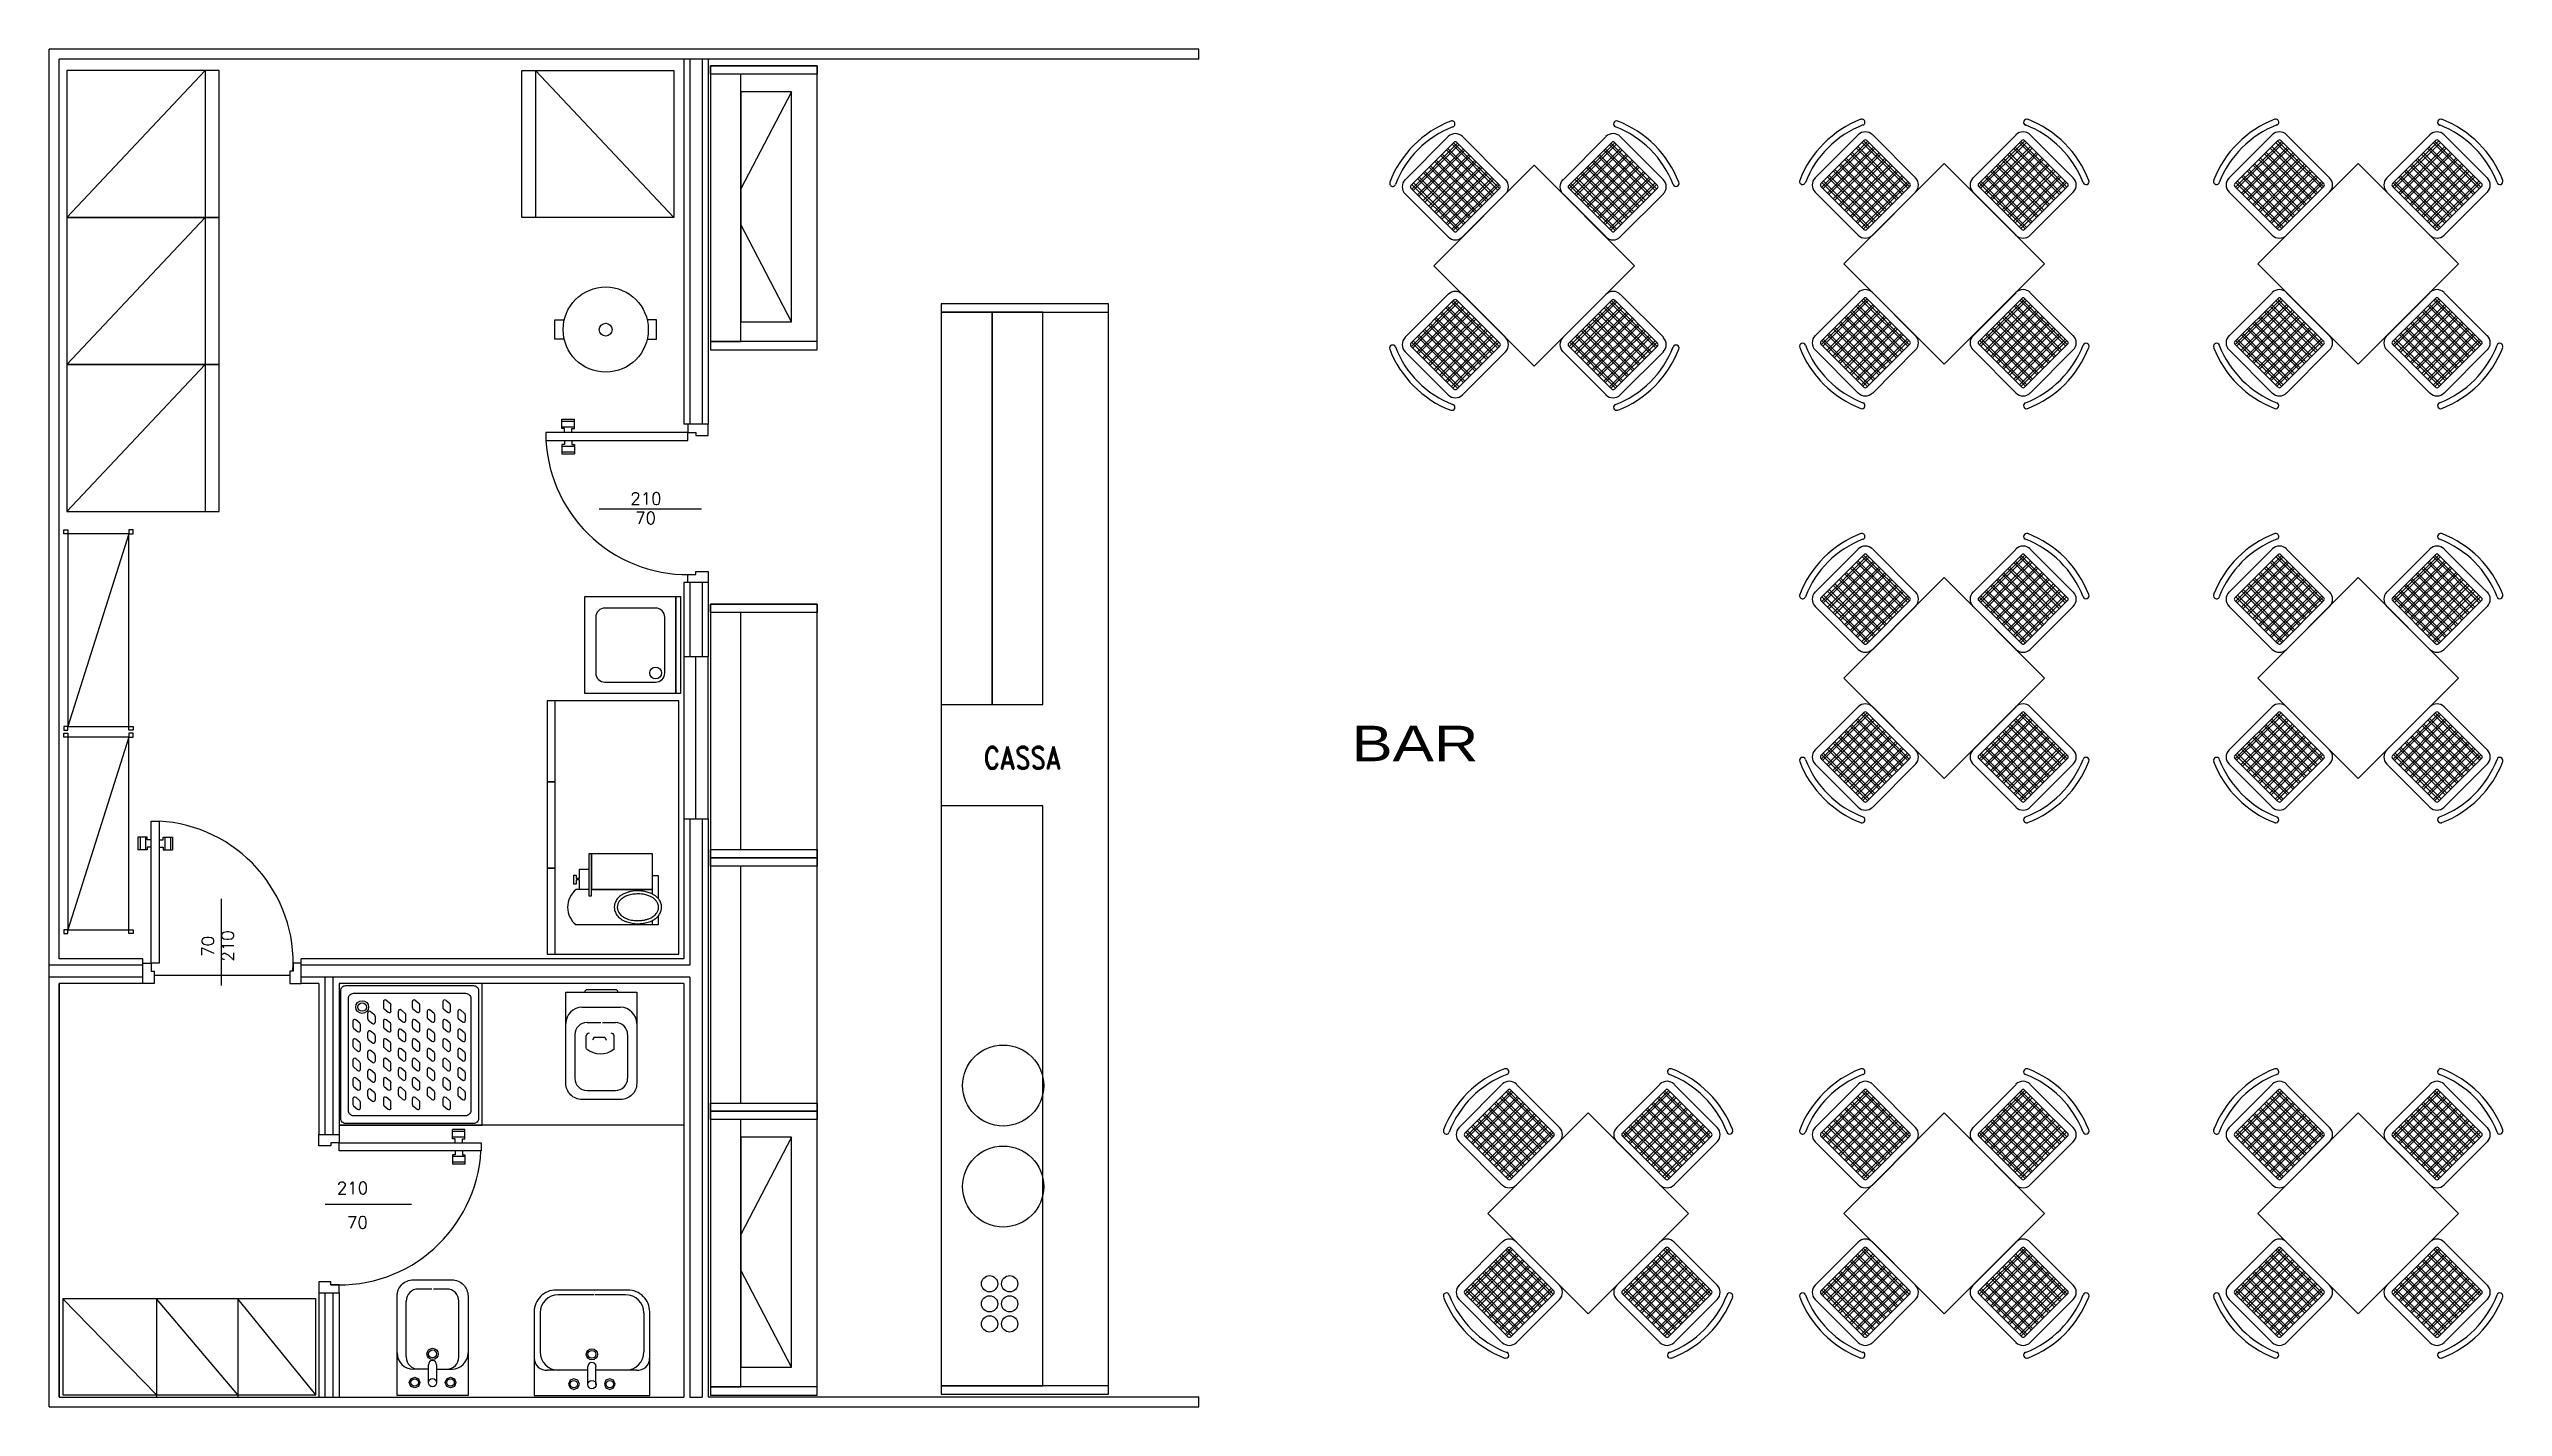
# Model space of a CAD drawing. Header units: millimetres. Extents: x 430 to 1641, y -109 to 560.
import ezdxf

# ---------------------------------------------------------------- set-up
doc = ezdxf.new("R2010")
doc.units = ezdxf.units.MM
doc.linetypes.add('CONTINUA', pattern=[0])
for name, color, linetype in [('ARREDO-BAR', 165, 'Continuous'), ('MURI', 7, 'Continuous'), ('PORTE', 165, 'Continuous'), ('SANITARI', 185, 'Continuous')]:
    doc.layers.add(name, color=color, linetype=linetype)
doc.styles.add('HELV', font='')
doc.styles.add('ROMAND', font='ROMAND')
doc.styles.add('ROMANS', font='romans.shx')
doc.styles.get('HELV').set_extended_font_data('Frutiger 45 Light')

msp = doc.modelspace()

# ---------------------------------------------------------------- texts
at = {"layer": 'ARREDO-BAR', "style": 'HELV', "width": 1.3}
msp.add_text('BAR', height=17.5, dxfattribs=at).set_placement((1072.8, 208.9, 6.4))
at = {"layer": 'ARREDO-BAR', "linetype": 'Continuous', "style": 'ROMAND', "width": 0.8}
msp.add_text('CASSA', height=11, dxfattribs=at).set_placement((891.5, 205.1))
at = {"layer": 'PORTE', "linetype": 'Continuous', "style": 'ROMANS'}
for s, p in [('210', (717.1, 335.4)), ('70', (719.5, 325.8)), ('210', (572.4, -4.5)), ('70', (577.4, -21.5))]:
    msp.add_text(s, height=6, dxfattribs=at).set_placement(p)
for s, p in [('70', (511.8, 112.5)), ('210', (521.6, 110.1))]:
    msp.add_text(s, height=6, rotation=90, dxfattribs=at).set_placement(p)

# ---------------------------------------------------------------- linework, layer by layer
at = {"layer": 'ARREDO-BAR', "linetype": 'Continuous'}
for p, q in [((796.7, 539), (771.7, 491.1)), ((796.7, 425.5), (771.7, 473.5)), ((953, 434.4), (870.5, 434.4)), ((870.5, 434.4), (870.5, -103.1)), ((953, -103.1), (953, 434.4)), ((743.5, 260.5), (743.5, 180.5)), ((749.5, 180.5), (749.5, 260.5)), ((755.5, 180.5), (755.5, 260.5)), ((696.7, 145.7), (690.4, 145.7)), ((728, 145.7), (698, 145.7)), ((730.9, 128.2), (690.4, 128.2)), ((1189.5, 35.5, 0), (1140, -14, 0)), ((1239, -14, 0), (1189.5, 35.5, 0)), ((796.7, 23.6), (771.7, -24.4)), ((1140, -14, 0), (1189.5, -63.5, 0)), ((1189.5, -63.5, 0), (1239, -14, 0)), ((796.7, -89.9), (771.7, -42)), ((483.5, -103.5), (437.2, -56.2)), ((483.5, -56.2), (483.5, -104.7)), ((523.5, -103.5), (483.5, -56.2)), ((523.5, -56.2), (523.5, -104.7)), ((562, -103.5), (523.5, -56.2)), ((870.5, -103.1), (953, -103.1))]:
    msp.add_line(p, q, dxfattribs=at)
at = {"layer": 'ARREDO-BAR', "linetype": 'CONTINUA'}
for p, q in [((1099.3, 495.6, 0), (1120.5, 516.9, 0)), ((1102.1, 492.8, 0), (1123.3, 514, 0)), ((1102.5, 491, 0), (1125.1, 513.6, 0)), ((1103.2, 490.3, 0), (1125.8, 512.9, 0)), ((1105.3, 488.2, 0), (1128, 510.8, 0)), ((1106, 487.5, 0), (1128.7, 510.1, 0)), ((1142.2, 487.7, 0), (1119.6, 510.3, 0)), ((1142.9, 488.4, 0), (1120.3, 511, 0)), ((1145, 490.5, 0), (1122.4, 513.1, 0)), ((1145.7, 491.2, 0), (1123.1, 513.8, 0)), ((1124.7, 514, 0), (1146, 492.8, 0)), ((1127.6, 516.9, 0), (1148.8, 495.6, 0)), ((1198.3, 516.9, 0), (1177.1, 495.6, 0)), ((1201.1, 514, 0), (1179.9, 492.8, 0)), ((1180.1, 491.2, 0), (1202.7, 513.8, 0)), ((1180.8, 490.5, 0), (1203.4, 513.1, 0)), ((1182.9, 488.4, 0), (1205.5, 511, 0)), ((1183.6, 487.7, 0), (1206.3, 510.3, 0)), ((1219.8, 487.5, 0), (1197.2, 510.1, 0)), ((1220.5, 488.2, 0), (1197.9, 510.8, 0)), ((1222.6, 490.3, 0), (1200, 512.9, 0)), ((1223.3, 491, 0), (1200.7, 513.6, 0)), ((1223.7, 492.8, 0), (1202.5, 514, 0)), ((1226.6, 495.6, 0), (1205.3, 516.9, 0)), ((1301.5, 496.5, 0), (1322.7, 517.7, 0)), ((1301.5, 496.5), (1322.7, 517.7)), ((1304.3, 493.7, 0), (1325.5, 514.9, 0)), ((1304.3, 493.7), (1325.5, 514.9)), ((1304.7, 491.9, 0), (1327.3, 514.5, 0)), ((1304.7, 491.9), (1327.3, 514.5)), ((1305.4, 491.2, 0), (1328, 513.8, 0)), ((1305.4, 491.2), (1328, 513.8)), ((1307.5, 489, 0), (1330.2, 511.7, 0)), ((1307.5, 489), (1330.2, 511.7)), ((1308.2, 488.3, 0), (1330.9, 511, 0)), ((1308.2, 488.3), (1330.9, 511)), ((1310.4, 486.2, 0), (1333, 508.8, 0)), ((1310.4, 486.2), (1333, 508.8)), ((1341.6, 485.7, 0), (1318.9, 508.3, 0)), ((1341.6, 485.7), (1318.9, 508.3)), ((1342.3, 486.4, 0), (1319.7, 509, 0)), ((1342.3, 486.4), (1319.7, 509)), ((1344.4, 488.5, 0), (1321.8, 511.2, 0)), ((1344.4, 488.5), (1321.8, 511.2)), ((1345.1, 489.2, 0), (1322.5, 511.9, 0)), ((1345.1, 489.2), (1322.5, 511.9)), ((1347.2, 491.4, 0), (1324.6, 514, 0)), ((1347.2, 491.4), (1324.6, 514)), ((1347.9, 492.1, 0), (1325.3, 514.7, 0)), ((1347.9, 492.1), (1325.3, 514.7)), ((1326.9, 514.9, 0), (1348.1, 493.7, 0)), ((1326.9, 514.9), (1348.1, 493.7)), ((1329.8, 517.7, 0), (1351, 496.5, 0)), ((1329.8, 517.7), (1351, 496.5)), ((1400.5, 517.7, 0), (1379.3, 496.5, 0)), ((1400.5, 517.7), (1379.3, 496.5)), ((1403.3, 514.9, 0), (1382.1, 493.7, 0)), ((1403.3, 514.9), (1382.1, 493.7)), ((1382.3, 492.1, 0), (1404.9, 514.7, 0)), ((1382.3, 492.1), (1404.9, 514.7)), ((1383, 491.4, 0), (1405.6, 514, 0)), ((1383, 491.4), (1405.6, 514)), ((1385.1, 489.2, 0), (1407.7, 511.9, 0)), ((1385.1, 489.2), (1407.7, 511.9)), ((1385.8, 488.5, 0), (1408.4, 511.2, 0)), ((1385.8, 488.5), (1408.4, 511.2)), ((1387.9, 486.4, 0), (1410.6, 509, 0)), ((1387.9, 486.4), (1410.6, 509)), ((1388.6, 485.7, 0), (1411.3, 508.3, 0)), ((1388.6, 485.7), (1411.3, 508.3)), ((1419.9, 486.2, 0), (1397.2, 508.8, 0)), ((1419.9, 486.2), (1397.2, 508.8)), ((1422, 488.3, 0), (1399.4, 511, 0)), ((1422, 488.3), (1399.4, 511)), ((1422.7, 489, 0), (1400.1, 511.7, 0)), ((1422.7, 489), (1400.1, 511.7)), ((1424.8, 491.2, 0), (1402.2, 513.8, 0)), ((1424.8, 491.2), (1402.2, 513.8)), ((1425.5, 491.9, 0), (1402.9, 514.5, 0)), ((1425.5, 491.9), (1402.9, 514.5)), ((1425.9, 493.7, 0), (1404.7, 514.9, 0)), ((1425.9, 493.7), (1404.7, 514.9)), ((1428.7, 496.5, 0), (1407.5, 517.7, 0)), ((1428.7, 496.5), (1407.5, 517.7)), ((1505.6, 496.5, 0), (1526.8, 517.7, 0)), ((1505.6, 496.5), (1526.8, 517.7)), ((1508.4, 493.7, 0), (1529.6, 514.9, 0)), ((1508.4, 493.7), (1529.6, 514.9)), ((1508.8, 491.9, 0), (1531.5, 514.5, 0)), ((1508.8, 491.9), (1531.5, 514.5)), ((1509.5, 491.2, 0), (1532.2, 513.8, 0)), ((1509.5, 491.2), (1532.2, 513.8)), ((1511.7, 489, 0), (1534.3, 511.7, 0)), ((1511.7, 489), (1534.3, 511.7)), ((1512.4, 488.3, 0), (1535, 511, 0)), ((1512.4, 488.3), (1535, 511)), ((1514.5, 486.2, 0), (1537.1, 508.8, 0)), ((1514.5, 486.2), (1537.1, 508.8)), ((1545.7, 485.7, 0), (1523.1, 508.3, 0)), ((1545.7, 485.7), (1523.1, 508.3)), ((1546.4, 486.4, 0), (1523.8, 509, 0)), ((1546.4, 486.4), (1523.8, 509)), ((1548.5, 488.5, 0), (1525.9, 511.2, 0)), ((1548.5, 488.5), (1525.9, 511.2)), ((1549.2, 489.2, 0), (1526.6, 511.9, 0)), ((1549.2, 489.2), (1526.6, 511.9)), ((1551.4, 491.4, 0), (1528.7, 514, 0)), ((1551.4, 491.4), (1528.7, 514)), ((1552.1, 492.1, 0), (1529.5, 514.7, 0)), ((1552.1, 492.1), (1529.5, 514.7)), ((1531.1, 514.9, 0), (1552.3, 493.7, 0)), ((1531.1, 514.9), (1552.3, 493.7)), ((1533.9, 517.7, 0), (1555.1, 496.5, 0)), ((1533.9, 517.7), (1555.1, 496.5)), ((1604.6, 517.7, 0), (1583.4, 496.5, 0)), ((1604.6, 517.7), (1583.4, 496.5)), ((1607.4, 514.9, 0), (1586.2, 493.7, 0)), ((1607.4, 514.9), (1586.2, 493.7)), ((1586.4, 492.1, 0), (1609, 514.7, 0)), ((1586.4, 492.1), (1609, 514.7)), ((1587.1, 491.4, 0), (1609.8, 514, 0)), ((1587.1, 491.4), (1609.8, 514)), ((1589.2, 489.2, 0), (1611.9, 511.9, 0)), ((1589.2, 489.2), (1611.9, 511.9)), ((1590, 488.5, 0), (1612.6, 511.2, 0)), ((1590, 488.5), (1612.6, 511.2)), ((1592.1, 486.4, 0), (1614.7, 509, 0)), ((1592.1, 486.4), (1614.7, 509)), ((1592.8, 485.7, 0), (1615.4, 508.3, 0)), ((1592.8, 485.7), (1615.4, 508.3)), ((1624, 486.2, 0), (1601.4, 508.8, 0)), ((1624, 486.2), (1601.4, 508.8)), ((1626.1, 488.3, 0), (1603.5, 511, 0)), ((1626.1, 488.3), (1603.5, 511)), ((1626.8, 489, 0), (1604.2, 511.7, 0)), ((1626.8, 489), (1604.2, 511.7)), ((1628.9, 491.2, 0), (1606.3, 513.8, 0)), ((1628.9, 491.2), (1606.3, 513.8)), ((1629.7, 491.9, 0), (1607, 514.5, 0)), ((1629.7, 491.9), (1607, 514.5)), ((1630.1, 493.7, 0), (1608.8, 514.9, 0)), ((1630.1, 493.7), (1608.8, 514.9)), ((1632.9, 496.5, 0), (1611.7, 517.7, 0)), ((1632.9, 496.5), (1611.7, 517.7)), ((1128.1, 473.5, 0), (1105.4, 496.2, 0)), ((1128.8, 474.2, 0), (1106.2, 496.9, 0)), ((1108.2, 485.3, 0), (1130.8, 508, 0)), ((1130.9, 476.4, 0), (1108.3, 499, 0)), ((1108.9, 484.6, 0), (1131.5, 507.3, 0)), ((1131.6, 477.1, 0), (1109, 499.7, 0)), ((1111, 482.5, 0), (1133.6, 505.1, 0)), ((1133.7, 479.2, 0), (1111.1, 501.8, 0)), ((1111.7, 481.8, 0), (1134.3, 504.4, 0)), ((1134.4, 479.9, 0), (1111.8, 502.5, 0)), ((1162.9, 502.7, 0), (1113.4, 453.2, 0)), ((1113.8, 479.7, 0), (1136.5, 502.3, 0)), ((1136.6, 482, 0), (1113.9, 504.6, 0)), ((1114.5, 479, 0), (1137.2, 501.6, 0)), ((1137.3, 482.7, 0), (1114.6, 505.3, 0)), ((1116.7, 476.9, 0), (1139.3, 499.5, 0)), ((1139.4, 484.8, 0), (1116.8, 507.5, 0)), ((1117.4, 476.1, 0), (1140, 498.8, 0)), ((1140.1, 485.5, 0), (1117.5, 508.2, 0)), ((1119.5, 474, 0), (1142.1, 496.7, 0)), ((1212.4, 453.2, 0), (1162.9, 502.7, 0)), ((1206.4, 474, 0), (1183.7, 496.7, 0)), ((1185.7, 485.5, 0), (1208.4, 508.2, 0)), ((1208.5, 476.1, 0), (1185.8, 498.8, 0)), ((1186.5, 484.8, 0), (1209.1, 507.5, 0)), ((1209.2, 476.9, 0), (1186.6, 499.5, 0)), ((1188.6, 482.7, 0), (1211.2, 505.3, 0)), ((1211.3, 479, 0), (1188.7, 501.6, 0)), ((1189.3, 482, 0), (1211.9, 504.6, 0)), ((1212, 479.7, 0), (1189.4, 502.3, 0)), ((1191.4, 479.9, 0), (1214, 502.5, 0)), ((1214.1, 481.8, 0), (1191.5, 504.4, 0)), ((1192.1, 479.2, 0), (1214.7, 501.8, 0)), ((1214.8, 482.5, 0), (1192.2, 505.1, 0)), ((1194.2, 477.1, 0), (1216.9, 499.7, 0)), ((1217, 484.6, 0), (1194.3, 507.3, 0)), ((1194.9, 476.4, 0), (1217.6, 499, 0)), ((1217.7, 485.3, 0), (1195, 508, 0)), ((1197.1, 474.2, 0), (1219.7, 496.9, 0)), ((1197.8, 473.5, 0), (1220.4, 496.2, 0)), ((1330.3, 474.4, 0), (1307.6, 497, 0)), ((1330.3, 474.4), (1307.6, 497)), ((1331, 475.1, 0), (1308.3, 497.7, 0)), ((1331, 475.1), (1308.3, 497.7)), ((1333.1, 477.2, 0), (1310.5, 499.8, 0)), ((1333.1, 477.2), (1310.5, 499.8)), ((1311.1, 485.5, 0), (1333.7, 508.1, 0)), ((1311.1, 485.5), (1333.7, 508.1)), ((1333.8, 477.9, 0), (1311.2, 500.6, 0)), ((1333.8, 477.9), (1311.2, 500.6)), ((1313.2, 483.4, 0), (1335.8, 506, 0)), ((1313.2, 483.4), (1335.8, 506)), ((1335.9, 480, 0), (1313.3, 502.7, 0)), ((1335.9, 480), (1313.3, 502.7)), ((1313.9, 482.7, 0), (1336.5, 505.3, 0)), ((1313.9, 482.7), (1336.5, 505.3)), ((1336.6, 480.8, 0), (1314, 503.4, 0)), ((1336.6, 480.8), (1314, 503.4)), ((1365.1, 503.6, 0), (1315.6, 454.1, 0)), ((1365.1, 503.6), (1315.6, 454.1)), ((1316, 480.5, 0), (1338.6, 503.2, 0)), ((1316, 480.5), (1338.6, 503.2)), ((1338.7, 482.9, 0), (1316.1, 505.5, 0)), ((1338.7, 482.9), (1316.1, 505.5)), ((1316.7, 479.8, 0), (1339.3, 502.5, 0)), ((1316.7, 479.8), (1339.3, 502.5)), ((1339.5, 483.6, 0), (1316.8, 506.2, 0)), ((1339.5, 483.6), (1316.8, 506.2)), ((1318.8, 477.7, 0), (1341.5, 500.3, 0)), ((1318.8, 477.7), (1341.5, 500.3)), ((1319.6, 477, 0), (1342.2, 499.6, 0)), ((1319.6, 477), (1342.2, 499.6)), ((1321.7, 474.9, 0), (1344.3, 497.5, 0)), ((1321.7, 474.9), (1344.3, 497.5)), ((1322.4, 474.2, 0), (1345, 496.8, 0)), ((1322.4, 474.2), (1345, 496.8)), ((1414.6, 454.1, 0), (1365.1, 503.6, 0)), ((1414.6, 454.1), (1365.1, 503.6)), ((1407.8, 474.2, 0), (1385.2, 496.8, 0)), ((1407.8, 474.2), (1385.2, 496.8)), ((1408.5, 474.9, 0), (1385.9, 497.5, 0)), ((1408.5, 474.9), (1385.9, 497.5)), ((1410.7, 477, 0), (1388, 499.6, 0)), ((1410.7, 477), (1388, 499.6)), ((1411.4, 477.7, 0), (1388.7, 500.3, 0)), ((1411.4, 477.7), (1388.7, 500.3)), ((1390.8, 483.6, 0), (1413.4, 506.2, 0)), ((1390.8, 483.6), (1413.4, 506.2)), ((1413.5, 479.8, 0), (1390.9, 502.5, 0)), ((1413.5, 479.8), (1390.9, 502.5)), ((1391.5, 482.9, 0), (1414.1, 505.5, 0)), ((1391.5, 482.9), (1414.1, 505.5)), ((1414.2, 480.5, 0), (1391.6, 503.2, 0)), ((1414.2, 480.5), (1391.6, 503.2)), ((1393.6, 480.8, 0), (1416.2, 503.4, 0)), ((1393.6, 480.8), (1416.2, 503.4)), ((1416.3, 482.7, 0), (1393.7, 505.3, 0)), ((1416.3, 482.7), (1393.7, 505.3)), ((1394.3, 480, 0), (1416.9, 502.7, 0)), ((1394.3, 480), (1416.9, 502.7)), ((1417, 483.4, 0), (1394.4, 506, 0)), ((1417, 483.4), (1394.4, 506)), ((1396.4, 477.9, 0), (1419, 500.6, 0)), ((1396.4, 477.9), (1419, 500.6)), ((1419.2, 485.5, 0), (1396.5, 508.1, 0)), ((1419.2, 485.5), (1396.5, 508.1)), ((1397.1, 477.2, 0), (1419.8, 499.8, 0)), ((1397.1, 477.2), (1419.8, 499.8)), ((1399.2, 475.1, 0), (1421.9, 497.7, 0)), ((1399.2, 475.1), (1421.9, 497.7)), ((1400, 474.4, 0), (1422.6, 497, 0)), ((1400, 474.4), (1422.6, 497)), ((1534.4, 474.4, 0), (1511.8, 497, 0)), ((1534.4, 474.4), (1511.8, 497)), ((1535.1, 475.1, 0), (1512.5, 497.7, 0)), ((1535.1, 475.1), (1512.5, 497.7)), ((1537.2, 477.2, 0), (1514.6, 499.8, 0)), ((1537.2, 477.2), (1514.6, 499.8)), ((1515.2, 485.5, 0), (1537.8, 508.1, 0)), ((1515.2, 485.5), (1537.8, 508.1)), ((1537.9, 477.9, 0), (1515.3, 500.6, 0)), ((1537.9, 477.9), (1515.3, 500.6)), ((1517.3, 483.4, 0), (1540, 506, 0)), ((1517.3, 483.4), (1540, 506)), ((1540.1, 480, 0), (1517.4, 502.7, 0)), ((1540.1, 480), (1517.4, 502.7)), ((1518, 482.7, 0), (1540.7, 505.3, 0)), ((1518, 482.7), (1540.7, 505.3)), ((1540.8, 480.8, 0), (1518.1, 503.4, 0)), ((1540.8, 480.8), (1518.1, 503.4)), ((1569.2, 503.6, 0), (1519.8, 454.1, 0)), ((1569.2, 503.6), (1519.8, 454.1)), ((1520.2, 480.5, 0), (1542.8, 503.2, 0)), ((1520.2, 480.5), (1542.8, 503.2)), ((1542.9, 482.9, 0), (1520.3, 505.5, 0)), ((1542.9, 482.9), (1520.3, 505.5)), ((1520.9, 479.8, 0), (1543.5, 502.5, 0)), ((1520.9, 479.8), (1543.5, 502.5)), ((1543.6, 483.6, 0), (1521, 506.2, 0)), ((1543.6, 483.6), (1521, 506.2)), ((1523, 477.7, 0), (1545.6, 500.3, 0)), ((1523, 477.7), (1545.6, 500.3)), ((1523.7, 477, 0), (1546.3, 499.6, 0)), ((1523.7, 477), (1546.3, 499.6)), ((1525.8, 474.9, 0), (1548.4, 497.5, 0)), ((1525.8, 474.9), (1548.4, 497.5)), ((1526.5, 474.2, 0), (1549.1, 496.8, 0)), ((1526.5, 474.2), (1549.1, 496.8)), ((1618.7, 454.1, 0), (1569.2, 503.6, 0)), ((1618.7, 454.1), (1569.2, 503.6)), ((1612, 474.2, 0), (1589.4, 496.8, 0)), ((1612, 474.2), (1589.4, 496.8)), ((1612.7, 474.9, 0), (1590.1, 497.5, 0)), ((1612.7, 474.9), (1590.1, 497.5)), ((1614.8, 477, 0), (1592.2, 499.6, 0)), ((1614.8, 477), (1592.2, 499.6)), ((1615.5, 477.7, 0), (1592.9, 500.3, 0)), ((1615.5, 477.7), (1592.9, 500.3)), ((1594.9, 483.6, 0), (1617.5, 506.2, 0)), ((1594.9, 483.6), (1617.5, 506.2)), ((1617.6, 479.8, 0), (1595, 502.5, 0)), ((1617.6, 479.8), (1595, 502.5)), ((1595.6, 482.9, 0), (1618.2, 505.5, 0)), ((1595.6, 482.9), (1618.2, 505.5)), ((1618.3, 480.5, 0), (1595.7, 503.2, 0)), ((1618.3, 480.5), (1595.7, 503.2)), ((1597.7, 480.8, 0), (1620.4, 503.4, 0)), ((1597.7, 480.8), (1620.4, 503.4)), ((1620.5, 482.7, 0), (1597.8, 505.3, 0)), ((1620.5, 482.7), (1597.8, 505.3)), ((1598.4, 480, 0), (1621.1, 502.7, 0)), ((1598.4, 480), (1621.1, 502.7)), ((1621.2, 483.4, 0), (1598.5, 506, 0)), ((1621.2, 483.4), (1598.5, 506)), ((1600.6, 477.9, 0), (1623.2, 500.6, 0)), ((1600.6, 477.9), (1623.2, 500.6)), ((1623.3, 485.5, 0), (1600.7, 508.1, 0)), ((1623.3, 485.5), (1600.7, 508.1)), ((1601.3, 477.2, 0), (1623.9, 499.8, 0)), ((1601.3, 477.2), (1623.9, 499.8)), ((1603.4, 475.1, 0), (1626, 497.7, 0)), ((1603.4, 475.1), (1626, 497.7)), ((1604.1, 474.4, 0), (1626.7, 497, 0)), ((1604.1, 474.4), (1626.7, 497)), ((1120.5, 467.4, 0), (1099.3, 488.6, 0)), ((1123.3, 470.2, 0), (1102.1, 491.4, 0)), ((1125.2, 470.7, 0), (1102.6, 493.3, 0)), ((1125.9, 471.4, 0), (1103.3, 494, 0)), ((1120.2, 473.3, 0), (1142.8, 495.9, 0)), ((1122.3, 471.2, 0), (1144.9, 493.8, 0)), ((1123, 470.5, 0), (1145.6, 493.1, 0)), ((1124.7, 470.2, 0), (1145.9, 491.4, 0)), ((1148.8, 488.6, 0), (1127.6, 467.4, 0)), ((1177.1, 488.6, 0), (1198.3, 467.4, 0)), ((1201.1, 470.2, 0), (1179.9, 491.4, 0)), ((1202.8, 470.5, 0), (1180.2, 493.1, 0)), ((1203.5, 471.2, 0), (1180.9, 493.8, 0)), ((1205.6, 473.3, 0), (1183, 495.9, 0)), ((1199.9, 471.4, 0), (1222.5, 494, 0)), ((1200.6, 470.7, 0), (1223.2, 493.3, 0)), ((1202.5, 470.2, 0), (1223.7, 491.4, 0)), ((1205.3, 467.4, 0), (1226.6, 488.6, 0)), ((1322.7, 468.2, 0), (1301.5, 489.4, 0)), ((1322.7, 468.2), (1301.5, 489.4)), ((1325.5, 471.1, 0), (1304.3, 492.3, 0)), ((1325.5, 471.1), (1304.3, 492.3)), ((1327.4, 471.6, 0), (1304.8, 494.2, 0)), ((1327.4, 471.6), (1304.8, 494.2)), ((1328.1, 472.3, 0), (1305.5, 494.9, 0)), ((1328.1, 472.3), (1305.5, 494.9)), ((1324.5, 472.1, 0), (1347.1, 494.7, 0)), ((1324.5, 472.1), (1347.1, 494.7)), ((1325.2, 471.4, 0), (1347.8, 494, 0)), ((1325.2, 471.4), (1347.8, 494)), ((1326.9, 471.1, 0), (1348.1, 492.3, 0)), ((1326.9, 471.1), (1348.1, 492.3)), ((1351, 489.4, 0), (1329.8, 468.2, 0)), ((1351, 489.4), (1329.8, 468.2)), ((1379.3, 489.4, 0), (1400.5, 468.2, 0)), ((1379.3, 489.4), (1400.5, 468.2)), ((1403.3, 471.1, 0), (1382.1, 492.3, 0)), ((1403.3, 471.1), (1382.1, 492.3)), ((1405, 471.4, 0), (1382.4, 494, 0)), ((1405, 471.4), (1382.4, 494)), ((1405.7, 472.1, 0), (1383.1, 494.7, 0)), ((1405.7, 472.1), (1383.1, 494.7)), ((1402.1, 472.3, 0), (1424.7, 494.9, 0)), ((1402.1, 472.3), (1424.7, 494.9)), ((1402.8, 471.6, 0), (1425.4, 494.2, 0)), ((1402.8, 471.6), (1425.4, 494.2)), ((1404.7, 471.1, 0), (1425.9, 492.3, 0)), ((1404.7, 471.1), (1425.9, 492.3)), ((1407.5, 468.2, 0), (1428.7, 489.4, 0)), ((1407.5, 468.2), (1428.7, 489.4)), ((1526.8, 468.2, 0), (1505.6, 489.4, 0)), ((1526.8, 468.2), (1505.6, 489.4)), ((1529.6, 471.1, 0), (1508.4, 492.3, 0)), ((1529.6, 471.1), (1508.4, 492.3)), ((1531.6, 471.6, 0), (1508.9, 494.2, 0)), ((1531.6, 471.6), (1508.9, 494.2)), ((1532.3, 472.3, 0), (1509.7, 494.9, 0)), ((1532.3, 472.3), (1509.7, 494.9)), ((1528.6, 472.1, 0), (1551.3, 494.7, 0)), ((1528.6, 472.1), (1551.3, 494.7)), ((1529.3, 471.4, 0), (1552, 494, 0)), ((1529.3, 471.4), (1552, 494)), ((1531.1, 471.1, 0), (1552.3, 492.3, 0)), ((1531.1, 471.1), (1552.3, 492.3)), ((1555.1, 489.4, 0), (1533.9, 468.2, 0)), ((1555.1, 489.4), (1533.9, 468.2)), ((1583.4, 489.4, 0), (1604.6, 468.2, 0)), ((1583.4, 489.4), (1604.6, 468.2)), ((1607.4, 471.1, 0), (1586.2, 492.3, 0)), ((1607.4, 471.1), (1586.2, 492.3)), ((1609.1, 471.4, 0), (1586.5, 494, 0)), ((1609.1, 471.4), (1586.5, 494)), ((1609.9, 472.1, 0), (1587.2, 494.7, 0)), ((1609.9, 472.1), (1587.2, 494.7)), ((1606.2, 472.3, 0), (1628.8, 494.9, 0)), ((1606.2, 472.3), (1628.8, 494.9)), ((1606.9, 471.6, 0), (1629.6, 494.2, 0)), ((1606.9, 471.6), (1629.6, 494.2)), ((1608.8, 471.1, 0), (1630.1, 492.3, 0)), ((1608.8, 471.1), (1630.1, 492.3)), ((1611.7, 468.2, 0), (1632.9, 489.4, 0)), ((1611.7, 468.2), (1632.9, 489.4)), ((1113.4, 453.2, 0), (1162.9, 403.7, 0)), ((1162.9, 403.7, 0), (1212.4, 453.2, 0)), ((1315.6, 454.1, 0), (1365.1, 404.6, 0)), ((1315.6, 454.1), (1365.1, 404.6)), ((1365.1, 404.6, 0), (1414.6, 454.1, 0)), ((1365.1, 404.6), (1414.6, 454.1)), ((1519.8, 454.1, 0), (1569.2, 404.6, 0)), ((1519.8, 454.1), (1569.2, 404.6)), ((1569.2, 404.6, 0), (1618.7, 454.1, 0)), ((1569.2, 404.6), (1618.7, 454.1)), ((1099.3, 417.9, 0), (1120.5, 439.1, 0)), ((1102.1, 415, 0), (1123.3, 436.3, 0)), ((1124.9, 436, 0), (1102.3, 413.4, 0)), ((1145.6, 413.3, 0), (1123, 435.9, 0)), ((1145.9, 415, 0), (1124.7, 436.2, 0)), ((1127.6, 439.1, 0), (1148.8, 417.9, 0)), ((1198.3, 439.1, 0), (1177.1, 417.9, 0)), ((1179.9, 415, 0), (1201.1, 436.2, 0)), ((1180.2, 413.3, 0), (1202.8, 435.9, 0)), ((1200.9, 436, 0), (1223.5, 413.4, 0)), ((1223.7, 415, 0), (1202.5, 436.3, 0)), ((1226.6, 417.9, 0), (1205.3, 439.1, 0)), ((1301.5, 418.7, 0), (1322.7, 439.9, 0)), ((1301.5, 418.7), (1322.7, 439.9)), ((1304.3, 415.9, 0), (1325.5, 437.1, 0)), ((1304.3, 415.9), (1325.5, 437.1)), ((1327.1, 436.9, 0), (1304.5, 414.3, 0)), ((1327.1, 436.9), (1304.5, 414.3)), ((1327.8, 436.2, 0), (1305.2, 413.6, 0)), ((1327.8, 436.2), (1305.2, 413.6)), ((1347.1, 413.5, 0), (1324.5, 436.1, 0)), ((1347.1, 413.5), (1324.5, 436.1)), ((1347.8, 414.2, 0), (1325.2, 436.8, 0)), ((1347.8, 414.2), (1325.2, 436.8)), ((1348.1, 415.9, 0), (1326.9, 437.1, 0)), ((1348.1, 415.9), (1326.9, 437.1)), ((1329.8, 439.9, 0), (1351, 418.7, 0)), ((1329.8, 439.9), (1351, 418.7)), ((1400.5, 439.9, 0), (1379.3, 418.7, 0)), ((1400.5, 439.9), (1379.3, 418.7)), ((1382.1, 415.9, 0), (1403.3, 437.1, 0)), ((1382.1, 415.9), (1403.3, 437.1)), ((1382.4, 414.2, 0), (1405, 436.8, 0)), ((1382.4, 414.2), (1405, 436.8)), ((1383.1, 413.5, 0), (1405.7, 436.1, 0)), ((1383.1, 413.5), (1405.7, 436.1)), ((1402.4, 436.2, 0), (1425, 413.6, 0)), ((1402.4, 436.2), (1425, 413.6)), ((1403.1, 436.9, 0), (1425.7, 414.3, 0)), ((1403.1, 436.9), (1425.7, 414.3)), ((1425.9, 415.9, 0), (1404.7, 437.1, 0)), ((1425.9, 415.9), (1404.7, 437.1)), ((1428.7, 418.7, 0), (1407.5, 439.9, 0)), ((1428.7, 418.7), (1407.5, 439.9)), ((1505.6, 418.7, 0), (1526.8, 439.9, 0)), ((1505.6, 418.7), (1526.8, 439.9)), ((1508.4, 415.9, 0), (1529.7, 437.1, 0)), ((1508.4, 415.9), (1529.7, 437.1)), ((1531.3, 436.9, 0), (1508.6, 414.3, 0)), ((1531.3, 436.9), (1508.6, 414.3)), ((1532, 436.2, 0), (1509.3, 413.6, 0)), ((1532, 436.2), (1509.3, 413.6)), ((1551.3, 413.5, 0), (1528.6, 436.1, 0)), ((1551.3, 413.5), (1528.6, 436.1)), ((1552, 414.2, 0), (1529.3, 436.8, 0)), ((1552, 414.2), (1529.3, 436.8)), ((1552.3, 415.9, 0), (1531.1, 437.1, 0)), ((1552.3, 415.9), (1531.1, 437.1)), ((1533.9, 439.9, 0), (1555.1, 418.7, 0)), ((1533.9, 439.9), (1555.1, 418.7)), ((1604.6, 439.9, 0), (1583.4, 418.7, 0)), ((1604.6, 439.9), (1583.4, 418.7)), ((1586.2, 415.9, 0), (1607.4, 437.1, 0)), ((1586.2, 415.9), (1607.4, 437.1)), ((1586.5, 414.2, 0), (1609.1, 436.8, 0)), ((1586.5, 414.2), (1609.1, 436.8)), ((1587.2, 413.5, 0), (1609.9, 436.1, 0)), ((1587.2, 413.5), (1609.9, 436.1)), ((1606.5, 436.2, 0), (1629.2, 413.6, 0)), ((1606.5, 436.2), (1629.2, 413.6)), ((1607.2, 436.9, 0), (1629.9, 414.3, 0)), ((1607.2, 436.9), (1629.9, 414.3)), ((1630.1, 415.9, 0), (1608.8, 437.1, 0)), ((1630.1, 415.9), (1608.8, 437.1)), ((1632.9, 418.7, 0), (1611.7, 439.9, 0)), ((1632.9, 418.7), (1611.7, 439.9)), ((1125.6, 435.3, 0), (1103, 412.7, 0)), ((1127.8, 433.2, 0), (1105.1, 410.6, 0)), ((1128.5, 432.5, 0), (1105.8, 409.9, 0)), ((1130.6, 430.4, 0), (1108, 407.8, 0)), ((1131.3, 429.7, 0), (1108.7, 407.1, 0)), ((1133.4, 427.6, 0), (1110.8, 404.9, 0)), ((1133.6, 401.3, 0), (1111, 423.9, 0)), ((1134.1, 426.9, 0), (1111.5, 404.2, 0)), ((1134.3, 402, 0), (1111.7, 424.6, 0)), ((1136.2, 424.7, 0), (1113.6, 402.1, 0)), ((1136.5, 404.1, 0), (1113.8, 426.8, 0)), ((1137, 424, 0), (1114.3, 401.4, 0)), ((1137.2, 404.8, 0), (1114.5, 427.5, 0)), ((1139.3, 407, 0), (1116.7, 429.6, 0)), ((1140, 407.7, 0), (1117.4, 430.3, 0)), ((1142.1, 409.8, 0), (1119.5, 432.4, 0)), ((1142.8, 410.5, 0), (1120.2, 433.1, 0)), ((1144.9, 412.6, 0), (1122.3, 435.2, 0)), ((1180.9, 412.6, 0), (1203.5, 435.2, 0)), ((1183, 410.5, 0), (1205.6, 433.1, 0)), ((1183.7, 409.8, 0), (1206.4, 432.4, 0)), ((1185.8, 407.7, 0), (1208.5, 430.3, 0)), ((1186.6, 407, 0), (1209.2, 429.6, 0)), ((1188.7, 404.8, 0), (1211.3, 427.5, 0)), ((1188.9, 424, 0), (1211.5, 401.4, 0)), ((1189.4, 404.1, 0), (1212, 426.8, 0)), ((1189.6, 424.7, 0), (1212.2, 402.1, 0)), ((1191.5, 402, 0), (1214.1, 424.6, 0)), ((1191.7, 426.9, 0), (1214.3, 404.2, 0)), ((1192.2, 401.3, 0), (1214.8, 423.9, 0)), ((1192.4, 427.6, 0), (1215, 404.9, 0)), ((1194.5, 429.7, 0), (1217.2, 407.1, 0)), ((1195.2, 430.4, 0), (1217.9, 407.8, 0)), ((1197.4, 432.5, 0), (1220, 409.9, 0)), ((1198.1, 433.2, 0), (1220.7, 410.6, 0)), ((1200.2, 435.3, 0), (1222.8, 412.7, 0)), ((1330, 434.1, 0), (1307.3, 411.5, 0)), ((1330, 434.1), (1307.3, 411.5)), ((1330.7, 433.4, 0), (1308, 410.7, 0)), ((1330.7, 433.4), (1308, 410.7)), ((1332.8, 431.3, 0), (1310.2, 408.6, 0)), ((1332.8, 431.3), (1310.2, 408.6)), ((1333.5, 430.5, 0), (1310.9, 407.9, 0)), ((1333.5, 430.5), (1310.9, 407.9)), ((1335.6, 428.4, 0), (1313, 405.8, 0)), ((1335.6, 428.4), (1313, 405.8)), ((1335.8, 402.2, 0), (1313.2, 424.8, 0)), ((1335.8, 402.2), (1313.2, 424.8)), ((1336.3, 427.7, 0), (1313.7, 405.1, 0)), ((1336.3, 427.7), (1313.7, 405.1)), ((1336.5, 402.9, 0), (1313.9, 425.5, 0)), ((1336.5, 402.9), (1313.9, 425.5)), ((1338.4, 425.6, 0), (1315.8, 403, 0)), ((1338.4, 425.6), (1315.8, 403)), ((1338.6, 405, 0), (1316, 427.6, 0)), ((1338.6, 405), (1316, 427.6)), ((1339.1, 424.9, 0), (1316.5, 402.3, 0)), ((1339.1, 424.9), (1316.5, 402.3)), ((1339.3, 405.7, 0), (1316.7, 428.3, 0)), ((1339.3, 405.7), (1316.7, 428.3)), ((1341.5, 407.8, 0), (1318.8, 430.4, 0)), ((1341.5, 407.8), (1318.8, 430.4)), ((1342.2, 408.5, 0), (1319.6, 431.2, 0)), ((1342.2, 408.5), (1319.6, 431.2)), ((1344.3, 410.6, 0), (1321.7, 433.3, 0)), ((1344.3, 410.6), (1321.7, 433.3)), ((1345, 411.4, 0), (1322.4, 434, 0)), ((1345, 411.4), (1322.4, 434)), ((1385.2, 411.4, 0), (1407.8, 434, 0)), ((1385.2, 411.4), (1407.8, 434)), ((1385.9, 410.6, 0), (1408.5, 433.3, 0)), ((1385.9, 410.6), (1408.5, 433.3)), ((1388, 408.5, 0), (1410.7, 431.2, 0)), ((1388, 408.5), (1410.7, 431.2)), ((1388.7, 407.8, 0), (1411.4, 430.4, 0)), ((1388.7, 407.8), (1411.4, 430.4)), ((1390.9, 405.7, 0), (1413.5, 428.3, 0)), ((1390.9, 405.7), (1413.5, 428.3)), ((1391.1, 424.9, 0), (1413.7, 402.3, 0)), ((1391.1, 424.9), (1413.7, 402.3)), ((1391.6, 405, 0), (1414.2, 427.6, 0)), ((1391.6, 405), (1414.2, 427.6)), ((1391.8, 425.6, 0), (1414.4, 403, 0)), ((1391.8, 425.6), (1414.4, 403)), ((1393.7, 402.9, 0), (1416.3, 425.5, 0)), ((1393.7, 402.9), (1416.3, 425.5)), ((1393.9, 427.7, 0), (1416.5, 405.1, 0)), ((1393.9, 427.7), (1416.5, 405.1)), ((1394.4, 402.2, 0), (1417, 424.8, 0)), ((1394.4, 402.2), (1417, 424.8)), ((1394.6, 428.4, 0), (1417.2, 405.8, 0)), ((1394.6, 428.4), (1417.2, 405.8)), ((1396.7, 430.5, 0), (1419.4, 407.9, 0)), ((1396.7, 430.5), (1419.4, 407.9)), ((1397.4, 431.3, 0), (1420.1, 408.6, 0)), ((1397.4, 431.3), (1420.1, 408.6)), ((1399.6, 433.4, 0), (1422.2, 410.7, 0)), ((1399.6, 433.4), (1422.2, 410.7)), ((1400.3, 434.1, 0), (1422.9, 411.5, 0)), ((1400.3, 434.1), (1422.9, 411.5)), ((1534.1, 434.1, 0), (1511.5, 411.5, 0)), ((1534.1, 434.1), (1511.5, 411.5)), ((1534.8, 433.4, 0), (1512.2, 410.7, 0)), ((1534.8, 433.4), (1512.2, 410.7)), ((1536.9, 431.3, 0), (1514.3, 408.6, 0)), ((1536.9, 431.3), (1514.3, 408.6)), ((1537.6, 430.5, 0), (1515, 407.9, 0)), ((1537.6, 430.5), (1515, 407.9)), ((1539.7, 428.4, 0), (1517.1, 405.8, 0)), ((1539.7, 428.4), (1517.1, 405.8)), ((1540, 402.2, 0), (1517.3, 424.8, 0)), ((1540, 402.2), (1517.3, 424.8)), ((1540.5, 427.7, 0), (1517.8, 405.1, 0)), ((1540.5, 427.7), (1517.8, 405.1)), ((1540.7, 402.9, 0), (1518, 425.5, 0)), ((1540.7, 402.9), (1518, 425.5)), ((1542.6, 425.6, 0), (1519.9, 403, 0)), ((1542.6, 425.6), (1519.9, 403)), ((1542.8, 405, 0), (1520.2, 427.6, 0)), ((1542.8, 405), (1520.2, 427.6)), ((1543.3, 424.9, 0), (1520.7, 402.3, 0)), ((1543.3, 424.9), (1520.7, 402.3)), ((1543.5, 405.7, 0), (1520.9, 428.3, 0)), ((1543.5, 405.7), (1520.9, 428.3)), ((1545.6, 407.8, 0), (1523, 430.4, 0)), ((1545.6, 407.8), (1523, 430.4)), ((1546.3, 408.5, 0), (1523.7, 431.2, 0)), ((1546.3, 408.5), (1523.7, 431.2)), ((1548.4, 410.6, 0), (1525.8, 433.3, 0)), ((1548.4, 410.6), (1525.8, 433.3)), ((1549.1, 411.4, 0), (1526.5, 434, 0)), ((1549.1, 411.4), (1526.5, 434)), ((1589.4, 411.4, 0), (1612, 434, 0)), ((1589.4, 411.4), (1612, 434)), ((1590.1, 410.6, 0), (1612.7, 433.3, 0)), ((1590.1, 410.6), (1612.7, 433.3)), ((1592.2, 408.5, 0), (1614.8, 431.2, 0)), ((1592.2, 408.5), (1614.8, 431.2)), ((1592.9, 407.8, 0), (1615.5, 430.4, 0)), ((1592.9, 407.8), (1615.5, 430.4)), ((1595, 405.7, 0), (1617.6, 428.3, 0)), ((1595, 405.7), (1617.6, 428.3)), ((1595.2, 424.9, 0), (1617.8, 402.3, 0)), ((1595.2, 424.9), (1617.8, 402.3)), ((1595.7, 405, 0), (1618.3, 427.6, 0)), ((1595.7, 405), (1618.3, 427.6)), ((1595.9, 425.6, 0), (1618.5, 403, 0)), ((1595.9, 425.6), (1618.5, 403)), ((1597.8, 402.9, 0), (1620.5, 425.5, 0)), ((1597.8, 402.9), (1620.5, 425.5)), ((1598, 427.7, 0), (1620.7, 405.1, 0)), ((1598, 427.7), (1620.7, 405.1)), ((1598.5, 402.2, 0), (1621.2, 424.8, 0)), ((1598.5, 402.2), (1621.2, 424.8)), ((1598.7, 428.4, 0), (1621.4, 405.8, 0)), ((1598.7, 428.4), (1621.4, 405.8)), ((1600.9, 430.5, 0), (1623.5, 407.9, 0)), ((1600.9, 430.5), (1623.5, 407.9)), ((1601.6, 431.3, 0), (1624.2, 408.6, 0)), ((1601.6, 431.3), (1624.2, 408.6)), ((1603.7, 433.4, 0), (1626.3, 410.7, 0)), ((1603.7, 433.4), (1626.3, 410.7)), ((1604.4, 434.1, 0), (1627, 411.5, 0)), ((1604.4, 434.1), (1627, 411.5)), ((1123.3, 392.4, 0), (1102.1, 413.6, 0)), ((1125.1, 392.8, 0), (1102.5, 415.4, 0)), ((1125.8, 393.5, 0), (1103.2, 416.1, 0)), ((1128, 395.6, 0), (1105.3, 418.3, 0)), ((1128.7, 396.3, 0), (1106, 419, 0)), ((1130.8, 398.5, 0), (1108.2, 421.1, 0)), ((1131.5, 399.2, 0), (1108.9, 421.8, 0)), ((1139.1, 421.9, 0), (1116.4, 399.3, 0)), ((1139.8, 421.2, 0), (1117.2, 398.6, 0)), ((1141.9, 419.1, 0), (1119.3, 396.5, 0)), ((1142.6, 418.4, 0), (1120, 395.7, 0)), ((1144.7, 416.2, 0), (1122.1, 393.6, 0)), ((1145.4, 415.5, 0), (1122.8, 392.9, 0)), ((1145.9, 413.6, 0), (1124.7, 392.4, 0)), ((1179.9, 413.6, 0), (1201.1, 392.4, 0)), ((1180.4, 415.5, 0), (1203, 392.9, 0)), ((1181.1, 416.2, 0), (1203.7, 393.6, 0)), ((1183.2, 418.4, 0), (1205.9, 395.7, 0)), ((1183.9, 419.1, 0), (1206.6, 396.5, 0)), ((1186.1, 421.2, 0), (1208.7, 398.6, 0)), ((1186.8, 421.9, 0), (1209.4, 399.3, 0)), ((1194.3, 399.2, 0), (1217, 421.8, 0)), ((1195, 398.5, 0), (1217.7, 421.1, 0)), ((1197.2, 396.3, 0), (1219.8, 419, 0)), ((1197.9, 395.6, 0), (1220.5, 418.3, 0)), ((1200, 393.5, 0), (1222.6, 416.1, 0)), ((1200.7, 392.8, 0), (1223.3, 415.4, 0)), ((1202.5, 392.4, 0), (1223.7, 413.6, 0)), ((1322.7, 390.4, 0), (1301.5, 411.7, 0)), ((1322.7, 390.4), (1301.5, 411.7)), ((1325.5, 393.3, 0), (1304.3, 414.5, 0)), ((1325.5, 393.3), (1304.3, 414.5)), ((1327.3, 393.7, 0), (1304.7, 416.3, 0)), ((1327.3, 393.7), (1304.7, 416.3)), ((1328, 394.4, 0), (1305.4, 417, 0)), ((1328, 394.4), (1305.4, 417)), ((1330.2, 396.5, 0), (1307.5, 419.1, 0)), ((1330.2, 396.5), (1307.5, 419.1)), ((1330.9, 397.2, 0), (1308.2, 419.8, 0)), ((1330.9, 397.2), (1308.2, 419.8)), ((1333, 399.3, 0), (1310.4, 422, 0)), ((1333, 399.3), (1310.4, 422)), ((1333.7, 400, 0), (1311.1, 422.7, 0)), ((1333.7, 400), (1311.1, 422.7)), ((1341.3, 422.8, 0), (1318.6, 400.1, 0)), ((1341.3, 422.8), (1318.6, 400.1)), ((1342, 422.1, 0), (1319.3, 399.4, 0)), ((1342, 422.1), (1319.3, 399.4)), ((1344.1, 419.9, 0), (1321.5, 397.3, 0)), ((1344.1, 419.9), (1321.5, 397.3)), ((1344.8, 419.2, 0), (1322.2, 396.6, 0)), ((1344.8, 419.2), (1322.2, 396.6)), ((1346.9, 417.1, 0), (1324.3, 394.5, 0)), ((1346.9, 417.1), (1324.3, 394.5)), ((1347.6, 416.4, 0), (1325, 393.8, 0)), ((1347.6, 416.4), (1325, 393.8)), ((1348.1, 414.5, 0), (1326.9, 393.3, 0)), ((1348.1, 414.5), (1326.9, 393.3)), ((1351, 411.7, 0), (1329.8, 390.4, 0)), ((1351, 411.7), (1329.8, 390.4)), ((1379.3, 411.7, 0), (1400.5, 390.4, 0)), ((1379.3, 411.7), (1400.5, 390.4)), ((1382.1, 414.5, 0), (1403.3, 393.3, 0)), ((1382.1, 414.5), (1403.3, 393.3)), ((1382.6, 416.4, 0), (1405.2, 393.8, 0)), ((1382.6, 416.4), (1405.2, 393.8)), ((1383.3, 417.1, 0), (1405.9, 394.5, 0)), ((1383.3, 417.1), (1405.9, 394.5)), ((1385.4, 419.2, 0), (1408, 396.6, 0)), ((1385.4, 419.2), (1408, 396.6)), ((1386.1, 419.9, 0), (1408.7, 397.3, 0)), ((1386.1, 419.9), (1408.7, 397.3)), ((1388.2, 422.1, 0), (1410.9, 399.4, 0)), ((1388.2, 422.1), (1410.9, 399.4)), ((1389, 422.8, 0), (1411.6, 400.1, 0)), ((1389, 422.8), (1411.6, 400.1)), ((1396.5, 400, 0), (1419.2, 422.7, 0)), ((1396.5, 400), (1419.2, 422.7)), ((1397.2, 399.3, 0), (1419.9, 422, 0)), ((1397.2, 399.3), (1419.9, 422)), ((1399.4, 397.2, 0), (1422, 419.8, 0)), ((1399.4, 397.2), (1422, 419.8)), ((1400.1, 396.5, 0), (1422.7, 419.1, 0)), ((1400.1, 396.5), (1422.7, 419.1)), ((1402.2, 394.4, 0), (1424.8, 417, 0)), ((1402.2, 394.4), (1424.8, 417)), ((1402.9, 393.7, 0), (1425.5, 416.3, 0)), ((1402.9, 393.7), (1425.5, 416.3)), ((1404.7, 393.3, 0), (1425.9, 414.5, 0)), ((1404.7, 393.3), (1425.9, 414.5)), ((1407.5, 390.4, 0), (1428.7, 411.7, 0)), ((1407.5, 390.4), (1428.7, 411.7)), ((1526.8, 390.4, 0), (1505.6, 411.7, 0)), ((1526.8, 390.4), (1505.6, 411.7)), ((1529.6, 393.3, 0), (1508.4, 414.5, 0)), ((1529.6, 393.3), (1508.4, 414.5)), ((1531.5, 393.7, 0), (1508.8, 416.3, 0)), ((1531.5, 393.7), (1508.8, 416.3)), ((1532.2, 394.4, 0), (1509.5, 417, 0)), ((1532.2, 394.4), (1509.5, 417)), ((1534.3, 396.5, 0), (1511.7, 419.1, 0)), ((1534.3, 396.5), (1511.7, 419.1)), ((1535, 397.2, 0), (1512.4, 419.8, 0)), ((1535, 397.2), (1512.4, 419.8)), ((1537.1, 399.3, 0), (1514.5, 422, 0)), ((1537.1, 399.3), (1514.5, 422)), ((1537.8, 400, 0), (1515.2, 422.7, 0)), ((1537.8, 400), (1515.2, 422.7)), ((1545.4, 422.8, 0), (1522.8, 400.1, 0)), ((1545.4, 422.8), (1522.8, 400.1)), ((1546.1, 422.1, 0), (1523.5, 399.4, 0)), ((1546.1, 422.1), (1523.5, 399.4)), ((1548.2, 419.9, 0), (1525.6, 397.3, 0)), ((1548.2, 419.9), (1525.6, 397.3)), ((1548.9, 419.2, 0), (1526.3, 396.6, 0)), ((1548.9, 419.2), (1526.3, 396.6)), ((1551.1, 417.1, 0), (1528.4, 394.5, 0)), ((1551.1, 417.1), (1528.4, 394.5)), ((1551.8, 416.4, 0), (1529.1, 393.8, 0)), ((1551.8, 416.4), (1529.1, 393.8)), ((1552.3, 414.5, 0), (1531.1, 393.3, 0)), ((1552.3, 414.5), (1531.1, 393.3)), ((1555.1, 411.7, 0), (1533.9, 390.4, 0)), ((1555.1, 411.7), (1533.9, 390.4)), ((1583.4, 411.7, 0), (1604.6, 390.4, 0)), ((1583.4, 411.7), (1604.6, 390.4)), ((1586.2, 414.5, 0), (1607.4, 393.3, 0)), ((1586.2, 414.5), (1607.4, 393.3)), ((1586.7, 416.4, 0), (1609.4, 393.8, 0)), ((1586.7, 416.4), (1609.4, 393.8)), ((1587.4, 417.1, 0), (1610.1, 394.5, 0)), ((1587.4, 417.1), (1610.1, 394.5)), ((1589.6, 419.2, 0), (1612.2, 396.6, 0)), ((1589.6, 419.2), (1612.2, 396.6)), ((1590.3, 419.9, 0), (1612.9, 397.3, 0)), ((1590.3, 419.9), (1612.9, 397.3)), ((1592.4, 422.1, 0), (1615, 399.4, 0)), ((1592.4, 422.1), (1615, 399.4)), ((1593.1, 422.8, 0), (1615.7, 400.1, 0)), ((1593.1, 422.8), (1615.7, 400.1)), ((1600.7, 400, 0), (1623.3, 422.7, 0)), ((1600.7, 400), (1623.3, 422.7)), ((1601.4, 399.3, 0), (1624, 422, 0)), ((1601.4, 399.3), (1624, 422)), ((1603.5, 397.2, 0), (1626.1, 419.8, 0)), ((1603.5, 397.2), (1626.1, 419.8)), ((1604.2, 396.5, 0), (1626.8, 419.1, 0)), ((1604.2, 396.5), (1626.8, 419.1)), ((1606.3, 394.4, 0), (1628.9, 417, 0)), ((1606.3, 394.4), (1628.9, 417)), ((1607, 393.7, 0), (1629.7, 416.3, 0)), ((1607, 393.7), (1629.7, 416.3)), ((1608.8, 393.3, 0), (1630.1, 414.5, 0)), ((1608.8, 393.3), (1630.1, 414.5)), ((1611.7, 390.4, 0), (1632.9, 411.7, 0)), ((1611.7, 390.4), (1632.9, 411.7)), ((1120.5, 389.6, 0), (1099.3, 410.8, 0)), ((1148.8, 410.8, 0), (1127.6, 389.6, 0)), ((1177.1, 410.8, 0), (1198.3, 389.6, 0)), ((1205.3, 389.6, 0), (1226.6, 410.8, 0)), ((1301.5, 292.3), (1322.7, 313.5)), ((1304.3, 289.5), (1325.5, 310.7)), ((1304.7, 287.7), (1327.3, 310.3)), ((1305.4, 287), (1328, 309.6)), ((1307.5, 284.8), (1330.2, 307.5)), ((1308.2, 284.1), (1330.9, 306.8)), ((1310.4, 282), (1333, 304.6)), ((1311.1, 281.3), (1333.7, 303.9)), ((1341.6, 281.5), (1318.9, 304.1)), ((1342.3, 282.2), (1319.7, 304.8)), ((1344.4, 284.3), (1321.8, 307)), ((1345.1, 285), (1322.5, 307.7)), ((1347.2, 287.2), (1324.6, 309.8)), ((1347.9, 287.9), (1325.3, 310.5)), ((1326.9, 310.7), (1348.1, 289.5)), ((1329.8, 313.5), (1351, 292.3)), ((1400.5, 313.5), (1379.3, 292.3)), ((1403.3, 310.7), (1382.1, 289.5)), ((1382.3, 287.9), (1404.9, 310.5)), ((1383, 287.2), (1405.6, 309.8)), ((1385.1, 285), (1407.7, 307.7)), ((1385.8, 284.3), (1408.4, 307)), ((1387.9, 282.2), (1410.6, 304.8)), ((1388.6, 281.5), (1411.3, 304.1)), ((1419.2, 281.3), (1396.5, 303.9)), ((1419.9, 282), (1397.2, 304.6)), ((1422, 284.1), (1399.4, 306.8)), ((1422.7, 284.8), (1400.1, 307.5)), ((1424.8, 287), (1402.2, 309.6)), ((1425.5, 287.7), (1402.9, 310.3)), ((1425.9, 289.5), (1404.7, 310.7)), ((1428.7, 292.3), (1407.5, 313.5)), ((1505.6, 292.3), (1526.8, 313.5)), ((1508.4, 289.5), (1529.6, 310.7)), ((1508.8, 287.7), (1531.5, 310.3)), ((1509.5, 287), (1532.2, 309.6)), ((1511.7, 284.8), (1534.3, 307.5)), ((1512.4, 284.1), (1535, 306.8)), ((1514.5, 282), (1537.1, 304.6)), ((1515.2, 281.3), (1537.8, 303.9)), ((1545.7, 281.5), (1523.1, 304.1)), ((1546.4, 282.2), (1523.8, 304.8)), ((1548.5, 284.3), (1525.9, 307)), ((1549.2, 285), (1526.6, 307.7)), ((1551.4, 287.2), (1528.7, 309.8)), ((1552.1, 287.9), (1529.5, 310.5)), ((1531.1, 310.7), (1552.3, 289.5)), ((1533.9, 313.5), (1555.1, 292.3)), ((1604.6, 313.5), (1583.4, 292.3)), ((1607.4, 310.7), (1586.2, 289.5)), ((1586.4, 287.9), (1609, 310.5)), ((1587.1, 287.2), (1609.8, 309.8)), ((1589.2, 285), (1611.9, 307.7)), ((1590, 284.3), (1612.6, 307)), ((1592.1, 282.2), (1614.7, 304.8)), ((1592.8, 281.5), (1615.4, 304.1)), ((1623.3, 281.3), (1600.7, 303.9)), ((1624, 282), (1601.4, 304.6)), ((1626.1, 284.1), (1603.5, 306.8)), ((1626.8, 284.8), (1604.2, 307.5)), ((1628.9, 287), (1606.3, 309.6)), ((1629.7, 287.7), (1607, 310.3)), ((1630.1, 289.5), (1608.8, 310.7)), ((1632.9, 292.3), (1611.7, 313.5)), ((1328.1, 268.1), (1305.5, 290.7)), ((1330.3, 270.2), (1307.6, 292.8)), ((1331, 270.9), (1308.3, 293.5)), ((1333.1, 273), (1310.5, 295.6)), ((1333.8, 273.7), (1311.2, 296.3)), ((1313.2, 279.2), (1335.8, 301.8)), ((1335.9, 275.8), (1313.3, 298.5)), ((1313.9, 278.5), (1336.5, 301.1)), ((1336.6, 276.5), (1314, 299.2)), ((1365.1, 299.4), (1315.6, 249.9)), ((1316, 276.3), (1338.6, 299)), ((1338.7, 278.7), (1316.1, 301.3)), ((1316.7, 275.6), (1339.3, 298.3)), ((1339.5, 279.4), (1316.8, 302)), ((1318.8, 273.5), (1341.5, 296.1)), ((1319.6, 272.8), (1342.2, 295.4)), ((1321.7, 270.7), (1344.3, 293.3)), ((1322.4, 270), (1345, 292.6)), ((1324.5, 267.9), (1347.1, 290.5)), ((1414.6, 249.9), (1365.1, 299.4)), ((1405.7, 267.9), (1383.1, 290.5)), ((1407.8, 270), (1385.2, 292.6)), ((1408.5, 270.7), (1385.9, 293.3)), ((1410.7, 272.8), (1388, 295.4)), ((1411.4, 273.5), (1388.7, 296.1)), ((1390.8, 279.4), (1413.4, 302)), ((1413.5, 275.6), (1390.9, 298.3)), ((1391.5, 278.7), (1414.1, 301.3)), ((1414.2, 276.3), (1391.6, 299)), ((1393.6, 276.5), (1416.2, 299.2)), ((1416.3, 278.5), (1393.7, 301.1)), ((1394.3, 275.8), (1416.9, 298.5)), ((1417, 279.2), (1394.4, 301.8)), ((1396.4, 273.7), (1419, 296.3)), ((1397.1, 273), (1419.8, 295.6)), ((1399.2, 270.9), (1421.9, 293.5)), ((1400, 270.2), (1422.6, 292.8)), ((1402.1, 268.1), (1424.7, 290.7)), ((1532.3, 268.1), (1509.7, 290.7)), ((1534.4, 270.2), (1511.8, 292.8)), ((1535.1, 270.9), (1512.5, 293.5)), ((1537.2, 273), (1514.6, 295.6)), ((1537.9, 273.7), (1515.3, 296.3)), ((1517.3, 279.2), (1540, 301.8)), ((1540.1, 275.8), (1517.4, 298.5)), ((1518, 278.5), (1540.7, 301.1)), ((1540.8, 276.5), (1518.1, 299.2)), ((1569.2, 299.4), (1519.8, 249.9)), ((1520.2, 276.3), (1542.8, 299)), ((1542.9, 278.7), (1520.3, 301.3)), ((1520.9, 275.6), (1543.5, 298.3)), ((1543.6, 279.4), (1521, 302)), ((1523, 273.5), (1545.6, 296.1)), ((1523.7, 272.8), (1546.3, 295.4)), ((1525.8, 270.7), (1548.4, 293.3)), ((1526.5, 270), (1549.1, 292.6)), ((1528.6, 267.9), (1551.3, 290.5)), ((1618.7, 249.9), (1569.2, 299.4)), ((1609.9, 267.9), (1587.2, 290.5)), ((1612, 270), (1589.4, 292.6)), ((1612.7, 270.7), (1590.1, 293.3)), ((1614.8, 272.8), (1592.2, 295.4)), ((1615.5, 273.5), (1592.9, 296.1)), ((1594.9, 279.4), (1617.5, 302)), ((1617.6, 275.6), (1595, 298.3)), ((1595.6, 278.7), (1618.2, 301.3)), ((1618.3, 276.3), (1595.7, 299)), ((1597.7, 276.5), (1620.4, 299.2)), ((1620.5, 278.5), (1597.8, 301.1)), ((1598.4, 275.8), (1621.1, 298.5)), ((1621.2, 279.2), (1598.5, 301.8)), ((1600.6, 273.7), (1623.2, 296.3)), ((1601.3, 273), (1623.9, 295.6)), ((1603.4, 270.9), (1626, 293.5)), ((1604.1, 270.2), (1626.7, 292.8)), ((1606.2, 268.1), (1628.8, 290.7)), ((1322.7, 264), (1301.5, 285.2)), ((1325.5, 266.8), (1304.3, 288.1)), ((1327.4, 267.4), (1304.8, 290)), ((1325.2, 267.2), (1347.8, 289.8)), ((1326.9, 266.8), (1348.1, 288.1)), ((1351, 285.2), (1329.8, 264)), ((1379.3, 285.2), (1400.5, 264)), ((1403.3, 266.8), (1382.1, 288.1)), ((1405, 267.2), (1382.4, 289.8)), ((1402.8, 267.4), (1425.4, 290)), ((1404.7, 266.8), (1425.9, 288.1)), ((1407.5, 264), (1428.7, 285.2)), ((1526.8, 264), (1505.6, 285.2)), ((1529.6, 266.8), (1508.4, 288.1)), ((1531.6, 267.4), (1508.9, 290)), ((1529.3, 267.2), (1552, 289.8)), ((1531.1, 266.8), (1552.3, 288.1)), ((1555.1, 285.2), (1533.9, 264)), ((1583.4, 285.2), (1604.6, 264)), ((1607.4, 266.8), (1586.2, 288.1)), ((1609.1, 267.2), (1586.5, 289.8)), ((1606.9, 267.4), (1629.6, 290)), ((1608.8, 266.8), (1630.1, 288.1)), ((1611.7, 264), (1632.9, 285.2)), ((1315.6, 249.9), (1365.1, 200.4)), ((1365.1, 200.4), (1414.6, 249.9)), ((1519.8, 249.9), (1569.2, 200.4)), ((1569.2, 200.4), (1618.7, 249.9)), ((1301.5, 214.5), (1322.7, 235.7)), ((1304.3, 211.7), (1325.5, 232.9)), ((1327.1, 232.7), (1304.5, 210.1)), ((1327.8, 232), (1305.2, 209.4)), ((1347.1, 209.3), (1324.5, 231.9)), ((1347.8, 210), (1325.2, 232.6)), ((1348.1, 211.7), (1326.9, 232.9)), ((1329.8, 235.7), (1351, 214.5)), ((1400.5, 235.7), (1379.3, 214.5)), ((1382.1, 211.7), (1403.3, 232.9)), ((1382.4, 210), (1405, 232.6)), ((1383.1, 209.3), (1405.7, 231.9)), ((1402.4, 232), (1425, 209.4)), ((1403.1, 232.7), (1425.7, 210.1)), ((1425.9, 211.7), (1404.7, 232.9)), ((1428.7, 214.5), (1407.5, 235.7)), ((1505.6, 214.5), (1526.8, 235.7)), ((1508.4, 211.7), (1529.7, 232.9)), ((1531.3, 232.7), (1508.6, 210.1)), ((1532, 232), (1509.3, 209.4)), ((1551.3, 209.3), (1528.6, 231.9)), ((1552, 210), (1529.3, 232.6)), ((1552.3, 211.7), (1531.1, 232.9)), ((1533.9, 235.7), (1555.1, 214.5)), ((1604.6, 235.7), (1583.4, 214.5)), ((1586.2, 211.7), (1607.4, 232.9)), ((1586.5, 210), (1609.1, 232.6)), ((1587.2, 209.3), (1609.9, 231.9)), ((1606.5, 232), (1629.2, 209.4)), ((1607.2, 232.7), (1629.9, 210.1)), ((1630.1, 211.7), (1608.8, 232.9)), ((1632.9, 214.5), (1611.7, 235.7)), ((1330, 229.9), (1307.3, 207.3)), ((1330.7, 229.2), (1308, 206.5)), ((1332.8, 227.1), (1310.2, 204.4)), ((1333.5, 226.3), (1310.9, 203.7)), ((1333.7, 195.8), (1311.1, 218.5)), ((1335.6, 224.2), (1313, 201.6)), ((1335.8, 198), (1313.2, 220.6)), ((1336.3, 223.5), (1313.7, 200.9)), ((1336.5, 198.7), (1313.9, 221.3)), ((1338.4, 221.4), (1315.8, 198.8)), ((1338.6, 200.8), (1316, 223.4)), ((1339.1, 220.7), (1316.5, 198.1)), ((1339.3, 201.5), (1316.7, 224.1)), ((1341.3, 218.6), (1318.6, 195.9)), ((1341.5, 203.6), (1318.8, 226.2)), ((1342, 217.9), (1319.3, 195.2)), ((1342.2, 204.3), (1319.6, 226.9)), ((1344.3, 206.4), (1321.7, 229.1)), ((1345, 207.1), (1322.4, 229.8)), ((1385.2, 207.1), (1407.8, 229.8)), ((1385.9, 206.4), (1408.5, 229.1)), ((1388, 204.3), (1410.7, 226.9)), ((1388.2, 217.9), (1410.9, 195.2)), ((1388.7, 203.6), (1411.4, 226.2)), ((1389, 218.6), (1411.6, 195.9)), ((1390.9, 201.5), (1413.5, 224.1)), ((1391.1, 220.7), (1413.7, 198.1)), ((1391.6, 200.8), (1414.2, 223.4)), ((1391.8, 221.4), (1414.4, 198.8)), ((1393.7, 198.7), (1416.3, 221.3)), ((1393.9, 223.5), (1416.5, 200.9)), ((1394.4, 198), (1417, 220.6)), ((1394.6, 224.2), (1417.2, 201.6)), ((1396.5, 195.8), (1419.2, 218.5)), ((1396.7, 226.3), (1419.4, 203.7)), ((1397.4, 227.1), (1420.1, 204.4)), ((1399.6, 229.2), (1422.2, 206.5)), ((1400.3, 229.9), (1422.9, 207.3)), ((1534.1, 229.9), (1511.5, 207.3)), ((1534.8, 229.2), (1512.2, 206.5)), ((1536.9, 227.1), (1514.3, 204.4)), ((1537.6, 226.3), (1515, 203.7)), ((1537.8, 195.8), (1515.2, 218.5)), ((1539.7, 224.2), (1517.1, 201.6)), ((1540, 198), (1517.3, 220.6)), ((1540.5, 223.5), (1517.8, 200.9)), ((1540.7, 198.7), (1518, 221.3)), ((1542.6, 221.4), (1519.9, 198.8)), ((1542.8, 200.8), (1520.2, 223.4)), ((1543.3, 220.7), (1520.7, 198.1)), ((1543.5, 201.5), (1520.9, 224.1)), ((1545.4, 218.6), (1522.8, 195.9)), ((1545.6, 203.6), (1523, 226.2)), ((1546.1, 217.9), (1523.5, 195.2)), ((1546.3, 204.3), (1523.7, 226.9)), ((1548.4, 206.4), (1525.8, 229.1)), ((1549.1, 207.1), (1526.5, 229.8)), ((1589.4, 207.1), (1612, 229.8)), ((1590.1, 206.4), (1612.7, 229.1)), ((1592.2, 204.3), (1614.8, 226.9)), ((1592.4, 217.9), (1615, 195.2)), ((1592.9, 203.6), (1615.5, 226.2)), ((1593.1, 218.6), (1615.7, 195.9)), ((1595, 201.5), (1617.6, 224.1)), ((1595.2, 220.7), (1617.8, 198.1)), ((1595.7, 200.8), (1618.3, 223.4)), ((1595.9, 221.4), (1618.5, 198.8)), ((1597.8, 198.7), (1620.5, 221.3)), ((1598, 223.5), (1620.7, 200.9)), ((1598.5, 198), (1621.2, 220.6)), ((1598.7, 224.2), (1621.4, 201.6)), ((1600.7, 195.8), (1623.3, 218.5)), ((1600.9, 226.3), (1623.5, 203.7)), ((1601.6, 227.1), (1624.2, 204.4)), ((1603.7, 229.2), (1626.3, 206.5)), ((1604.4, 229.9), (1627, 207.3)), ((1322.7, 186.2), (1301.5, 207.5)), ((1325.5, 189.1), (1304.3, 210.3)), ((1327.3, 189.5), (1304.7, 212.1)), ((1328, 190.2), (1305.4, 212.8)), ((1330.2, 192.3), (1307.5, 214.9)), ((1330.9, 193), (1308.2, 215.6)), ((1333, 195.1), (1310.4, 217.8)), ((1344.1, 215.7), (1321.5, 193.1)), ((1344.8, 215), (1322.2, 192.4)), ((1346.9, 212.9), (1324.3, 190.3)), ((1347.6, 212.2), (1325, 189.6)), ((1348.1, 210.3), (1326.9, 189.1)), ((1351, 207.5), (1329.8, 186.2)), ((1379.3, 207.5), (1400.5, 186.2)), ((1382.1, 210.3), (1403.3, 189.1)), ((1382.6, 212.2), (1405.2, 189.6)), ((1383.3, 212.9), (1405.9, 190.3)), ((1385.4, 215), (1408, 192.4)), ((1386.1, 215.7), (1408.7, 193.1)), ((1397.2, 195.1), (1419.9, 217.8)), ((1399.4, 193), (1422, 215.6)), ((1400.1, 192.3), (1422.7, 214.9)), ((1402.2, 190.2), (1424.8, 212.8)), ((1402.9, 189.5), (1425.5, 212.1)), ((1404.7, 189.1), (1425.9, 210.3)), ((1407.5, 186.2), (1428.7, 207.5)), ((1526.8, 186.2), (1505.6, 207.5)), ((1529.6, 189.1), (1508.4, 210.3)), ((1531.5, 189.5), (1508.8, 212.1)), ((1532.2, 190.2), (1509.5, 212.8)), ((1534.3, 192.3), (1511.7, 214.9)), ((1535, 193), (1512.4, 215.6)), ((1537.1, 195.1), (1514.5, 217.8)), ((1548.2, 215.7), (1525.6, 193.1)), ((1548.9, 215), (1526.3, 192.4)), ((1551.1, 212.9), (1528.4, 190.3)), ((1551.8, 212.2), (1529.1, 189.6)), ((1552.3, 210.3), (1531.1, 189.1)), ((1555.1, 207.5), (1533.9, 186.2)), ((1583.4, 207.5), (1604.6, 186.2)), ((1586.2, 210.3), (1607.4, 189.1)), ((1586.7, 212.2), (1609.4, 189.6)), ((1587.4, 212.9), (1610.1, 190.3)), ((1589.6, 215), (1612.2, 192.4)), ((1590.3, 215.7), (1612.9, 193.1)), ((1601.4, 195.1), (1624, 217.8)), ((1603.5, 193), (1626.1, 215.6)), ((1604.2, 192.3), (1626.8, 214.9)), ((1606.3, 190.2), (1628.9, 212.8)), ((1607, 189.5), (1629.7, 212.1)), ((1608.8, 189.1), (1630.1, 210.3)), ((1611.7, 186.2), (1632.9, 207.5)), ((1125.8, 28.4, 0), (1147, 49.6, 0)), ((1154.1, 49.6, 0), (1175.3, 28.4, 0)), ((1224.8, 49.6, 0), (1203.6, 28.4, 0)), ((1253.1, 28.4, 0), (1231.9, 49.6, 0)), ((1301.5, 28.4), (1322.7, 49.6)), ((1329.8, 49.6), (1351, 28.4)), ((1400.5, 49.6), (1379.3, 28.4)), ((1428.7, 28.4), (1407.5, 49.6)), ((1505.6, 28.4), (1526.8, 49.6)), ((1533.9, 49.6), (1555.1, 28.4)), ((1604.6, 49.6), (1583.4, 28.4)), ((1632.9, 28.4), (1611.7, 49.6)), ((1128.7, 25.6, 0), (1149.9, 46.8, 0)), ((1129.1, 23.7, 0), (1151.7, 46.4, 0)), ((1129.8, 23, 0), (1152.4, 45.7, 0)), ((1131.9, 20.9, 0), (1154.5, 43.5, 0)), ((1132.6, 20.2, 0), (1155.2, 42.8, 0)), ((1134.7, 18.1, 0), (1157.3, 40.7, 0)), ((1135.4, 17.4, 0), (1158.1, 40, 0)), ((1137.5, 15.3, 0), (1160.2, 37.9, 0)), ((1138.3, 14.5, 0), (1160.9, 37.2, 0)), ((1163.1, 14.7, 0), (1140.5, 37.4, 0)), ((1163.8, 15.5, 0), (1141.2, 38.1, 0)), ((1165.9, 17.6, 0), (1143.3, 40.2, 0)), ((1166.6, 18.3, 0), (1144, 40.9, 0)), ((1168.8, 20.4, 0), (1146.1, 43, 0)), ((1169.5, 21.1, 0), (1146.8, 43.7, 0)), ((1171.6, 23.2, 0), (1149, 45.9, 0)), ((1172.3, 23.9, 0), (1149.7, 46.6, 0)), ((1151.3, 46.8, 0), (1172.5, 25.6, 0)), ((1227.7, 46.8, 0), (1206.4, 25.6, 0)), ((1206.6, 23.9, 0), (1229.3, 46.6, 0)), ((1207.3, 23.2, 0), (1230, 45.9, 0)), ((1209.5, 21.1, 0), (1232.1, 43.7, 0)), ((1210.2, 20.4, 0), (1232.8, 43, 0)), ((1212.3, 18.3, 0), (1234.9, 40.9, 0)), ((1213, 17.6, 0), (1235.6, 40.2, 0)), ((1215.1, 15.5, 0), (1237.8, 38.1, 0)), ((1215.8, 14.7, 0), (1238.5, 37.4, 0)), ((1240.7, 14.5, 0), (1218.1, 37.2, 0)), ((1241.4, 15.3, 0), (1218.8, 37.9, 0)), ((1243.5, 17.4, 0), (1220.9, 40, 0)), ((1244.2, 18.1, 0), (1221.6, 40.7, 0)), ((1246.3, 20.2, 0), (1223.7, 42.8, 0)), ((1247, 20.9, 0), (1224.4, 43.5, 0)), ((1249.2, 23, 0), (1226.5, 45.7, 0)), ((1249.9, 23.7, 0), (1227.2, 46.4, 0)), ((1250.3, 25.6, 0), (1229.1, 46.8, 0)), ((1304.3, 25.6), (1325.5, 46.8)), ((1304.7, 23.7), (1327.3, 46.4)), ((1305.4, 23), (1328, 45.7)), ((1307.5, 20.9), (1330.2, 43.5)), ((1308.2, 20.2), (1330.9, 42.8)), ((1310.4, 18.1), (1333, 40.7)), ((1311.1, 17.4), (1333.7, 40)), ((1313.2, 15.3), (1335.8, 37.9)), ((1313.9, 14.5), (1336.5, 37.2)), ((1338.7, 14.7), (1316.1, 37.4)), ((1339.5, 15.5), (1316.8, 38.1)), ((1341.6, 17.6), (1318.9, 40.2)), ((1342.3, 18.3), (1319.7, 40.9)), ((1344.4, 20.4), (1321.8, 43)), ((1345.1, 21.1), (1322.5, 43.7)), ((1347.2, 23.2), (1324.6, 45.9)), ((1347.9, 23.9), (1325.3, 46.6)), ((1326.9, 46.8), (1348.1, 25.6)), ((1403.3, 46.8), (1382.1, 25.6)), ((1382.3, 23.9), (1404.9, 46.6)), ((1383, 23.2), (1405.6, 45.9)), ((1385.1, 21.1), (1407.7, 43.7)), ((1385.8, 20.4), (1408.4, 43)), ((1387.9, 18.3), (1410.6, 40.9)), ((1388.6, 17.6), (1411.3, 40.2)), ((1390.8, 15.5), (1413.4, 38.1)), ((1391.5, 14.7), (1414.1, 37.4)), ((1416.3, 14.5), (1393.7, 37.2)), ((1417, 15.3), (1394.4, 37.9)), ((1419.2, 17.4), (1396.5, 40)), ((1419.9, 18.1), (1397.2, 40.7)), ((1422, 20.2), (1399.4, 42.8)), ((1422.7, 20.9), (1400.1, 43.5)), ((1424.8, 23), (1402.2, 45.7)), ((1425.5, 23.7), (1402.9, 46.4)), ((1425.9, 25.6), (1404.7, 46.8)), ((1508.4, 25.6), (1529.6, 46.8)), ((1508.8, 23.7), (1531.5, 46.4)), ((1509.5, 23), (1532.2, 45.7)), ((1511.7, 20.9), (1534.3, 43.5)), ((1512.4, 20.2), (1535, 42.8)), ((1514.5, 18.1), (1537.1, 40.7)), ((1515.2, 17.4), (1537.8, 40)), ((1517.3, 15.3), (1540, 37.9)), ((1518, 14.5), (1540.7, 37.2)), ((1542.9, 14.7), (1520.3, 37.4)), ((1543.6, 15.5), (1521, 38.1)), ((1545.7, 17.6), (1523.1, 40.2)), ((1546.4, 18.3), (1523.8, 40.9)), ((1548.5, 20.4), (1525.9, 43)), ((1549.2, 21.1), (1526.6, 43.7)), ((1551.4, 23.2), (1528.7, 45.9)), ((1552.1, 23.9), (1529.5, 46.6)), ((1531.1, 46.8), (1552.3, 25.6)), ((1607.4, 46.8), (1586.2, 25.6)), ((1586.4, 23.9), (1609, 46.6)), ((1587.1, 23.2), (1609.8, 45.9)), ((1589.2, 21.1), (1611.9, 43.7)), ((1590, 20.4), (1612.6, 43)), ((1592.1, 18.3), (1614.7, 40.9)), ((1592.8, 17.6), (1615.4, 40.2)), ((1594.9, 15.5), (1617.5, 38.1)), ((1595.6, 14.7), (1618.2, 37.4)), ((1620.5, 14.5), (1597.8, 37.2)), ((1621.2, 15.3), (1598.5, 37.9)), ((1623.3, 17.4), (1600.7, 40)), ((1624, 18.1), (1601.4, 40.7)), ((1626.1, 20.2), (1603.5, 42.8)), ((1626.8, 20.9), (1604.2, 43.5)), ((1628.9, 23), (1606.3, 45.7)), ((1629.7, 23.7), (1607, 46.4)), ((1630.1, 25.6), (1608.8, 46.8)), ((1151.8, 3.4, 0), (1129.2, 26.1, 0)), ((1152.5, 4.1, 0), (1129.9, 26.8, 0)), ((1154.6, 6.3, 0), (1132, 28.9, 0)), ((1155.3, 7, 0), (1132.7, 29.6, 0)), ((1157.4, 9.1, 0), (1134.8, 31.7, 0)), ((1158.2, 9.8, 0), (1135.5, 32.4, 0)), ((1160.3, 11.9, 0), (1137.6, 34.5, 0)), ((1161, 12.6, 0), (1138.4, 35.3, 0)), ((1140.4, 12.4, 0), (1163, 35, 0)), ((1141.1, 11.7, 0), (1163.7, 34.3, 0)), ((1143.2, 9.6, 0), (1165.8, 32.2, 0)), ((1143.9, 8.9, 0), (1166.5, 31.5, 0)), ((1146, 6.8, 0), (1168.7, 29.4, 0)), ((1146.7, 6.1, 0), (1169.4, 28.7, 0)), ((1148.9, 3.9, 0), (1171.5, 26.6, 0)), ((1149.6, 3.2, 0), (1172.2, 25.9, 0)), ((1229.4, 3.2, 0), (1206.7, 25.9, 0)), ((1230.1, 3.9, 0), (1207.4, 26.6, 0)), ((1232.2, 6.1, 0), (1209.6, 28.7, 0)), ((1232.9, 6.8, 0), (1210.3, 29.4, 0)), ((1235, 8.9, 0), (1212.4, 31.5, 0)), ((1235.7, 9.6, 0), (1213.1, 32.2, 0)), ((1237.9, 11.7, 0), (1215.2, 34.3, 0)), ((1238.6, 12.4, 0), (1215.9, 35, 0)), ((1218, 12.6, 0), (1240.6, 35.3, 0)), ((1218.7, 11.9, 0), (1241.3, 34.5, 0)), ((1220.8, 9.8, 0), (1243.4, 32.4, 0)), ((1221.5, 9.1, 0), (1244.1, 31.7, 0)), ((1223.6, 7, 0), (1246.2, 29.6, 0)), ((1224.3, 6.3, 0), (1246.9, 28.9, 0)), ((1226.4, 4.1, 0), (1249.1, 26.8, 0)), ((1227.1, 3.4, 0), (1249.8, 26.1, 0)), ((1327.4, 3.4), (1304.8, 26.1)), ((1328.1, 4.1), (1305.5, 26.8)), ((1330.3, 6.3), (1307.6, 28.9)), ((1331, 7), (1308.3, 29.6)), ((1333.1, 9.1), (1310.5, 31.7)), ((1333.8, 9.8), (1311.2, 32.4)), ((1335.9, 11.9), (1313.3, 34.5)), ((1336.6, 12.6), (1314, 35.3)), ((1365.1, 35.5), (1315.6, -14)), ((1316, 12.4), (1338.6, 35)), ((1316.7, 11.7), (1339.3, 34.3)), ((1318.8, 9.6), (1341.5, 32.2)), ((1319.6, 8.9), (1342.2, 31.5)), ((1321.7, 6.8), (1344.3, 29.4)), ((1322.4, 6.1), (1345, 28.7)), ((1324.5, 3.9), (1347.1, 26.6)), ((1325.2, 3.2), (1347.8, 25.9)), ((1414.6, -14), (1365.1, 35.5)), ((1405, 3.2), (1382.4, 25.9)), ((1405.7, 3.9), (1383.1, 26.6)), ((1407.8, 6.1), (1385.2, 28.7)), ((1408.5, 6.8), (1385.9, 29.4)), ((1410.7, 8.9), (1388, 31.5)), ((1411.4, 9.6), (1388.7, 32.2)), ((1413.5, 11.7), (1390.9, 34.3)), ((1414.2, 12.4), (1391.6, 35)), ((1393.6, 12.6), (1416.2, 35.3)), ((1394.3, 11.9), (1416.9, 34.5)), ((1396.4, 9.8), (1419, 32.4)), ((1397.1, 9.1), (1419.8, 31.7)), ((1399.2, 7), (1421.9, 29.6)), ((1400, 6.3), (1422.6, 28.9)), ((1402.1, 4.1), (1424.7, 26.8)), ((1402.8, 3.4), (1425.4, 26.1)), ((1531.6, 3.4), (1508.9, 26.1)), ((1532.3, 4.1), (1509.7, 26.8)), ((1534.4, 6.3), (1511.8, 28.9)), ((1535.1, 7), (1512.5, 29.6)), ((1537.2, 9.1), (1514.6, 31.7)), ((1537.9, 9.8), (1515.3, 32.4)), ((1540.1, 11.9), (1517.4, 34.5)), ((1540.8, 12.6), (1518.1, 35.3)), ((1569.2, 35.5), (1519.8, -14)), ((1520.2, 12.4), (1542.8, 35)), ((1520.9, 11.7), (1543.5, 34.3)), ((1523, 9.6), (1545.6, 32.2)), ((1523.7, 8.9), (1546.3, 31.5)), ((1525.8, 6.8), (1548.4, 29.4)), ((1526.5, 6.1), (1549.1, 28.7)), ((1528.6, 3.9), (1551.3, 26.6)), ((1529.3, 3.2), (1552, 25.9)), ((1618.7, -14), (1569.2, 35.5)), ((1609.1, 3.2), (1586.5, 25.9)), ((1609.9, 3.9), (1587.2, 26.6)), ((1612, 6.1), (1589.4, 28.7)), ((1612.7, 6.8), (1590.1, 29.4)), ((1614.8, 8.9), (1592.2, 31.5)), ((1615.5, 9.6), (1592.9, 32.2)), ((1617.6, 11.7), (1595, 34.3)), ((1618.3, 12.4), (1595.7, 35)), ((1597.7, 12.6), (1620.4, 35.3)), ((1598.4, 11.9), (1621.1, 34.5)), ((1600.6, 9.8), (1623.2, 32.4)), ((1601.3, 9.1), (1623.9, 31.7)), ((1603.4, 7), (1626, 29.6)), ((1604.1, 6.3), (1626.7, 28.9)), ((1606.2, 4.1), (1628.8, 26.8)), ((1606.9, 3.4), (1629.6, 26.1)), ((1147, 0.1, 0), (1125.8, 21.3, 0)), ((1149.9, 2.9, 0), (1128.7, 24.1, 0)), ((1151.3, 2.9, 0), (1172.5, 24.1, 0)), ((1175.3, 21.3, 0), (1154.1, 0.1, 0)), ((1203.6, 21.3, 0), (1224.8, 0.1, 0)), ((1227.7, 2.9, 0), (1206.4, 24.1, 0)), ((1229.1, 2.9, 0), (1250.3, 24.1, 0)), ((1231.9, 0.1, 0), (1253.1, 21.3, 0)), ((1322.7, 0.1), (1301.5, 21.3)), ((1325.5, 2.9), (1304.3, 24.1)), ((1326.9, 2.9), (1348.1, 24.1)), ((1351, 21.3), (1329.8, 0.1)), ((1379.3, 21.3), (1400.5, 0.1)), ((1403.3, 2.9), (1382.1, 24.1)), ((1404.7, 2.9), (1425.9, 24.1)), ((1407.5, 0.1), (1428.7, 21.3)), ((1526.8, 0.1), (1505.6, 21.3)), ((1529.6, 2.9), (1508.4, 24.1)), ((1531.1, 2.9), (1552.3, 24.1)), ((1555.1, 21.3), (1533.9, 0.1)), ((1583.4, 21.3), (1604.6, 0.1)), ((1607.4, 2.9), (1586.2, 24.1)), ((1608.8, 2.9), (1630.1, 24.1)), ((1611.7, 0.1), (1632.9, 21.3)), ((1315.6, -14), (1365.1, -63.5)), ((1365.1, -63.5), (1414.6, -14)), ((1519.8, -14), (1569.2, -63.5)), ((1569.2, -63.5), (1618.7, -14)), ((1125.8, -49.4, 0), (1147, -28.2, 0)), ((1128.7, -52.2, 0), (1149.9, -31, 0)), ((1151.5, -31.2, 0), (1128.9, -53.8, 0)), ((1152.2, -31.9, 0), (1129.6, -54.5, 0)), ((1154.3, -34, 0), (1131.7, -56.7, 0)), ((1155, -34.7, 0), (1132.4, -57.4, 0)), ((1168.7, -57.5, 0), (1146, -34.9, 0)), ((1169.4, -56.8, 0), (1146.7, -34.1, 0)), ((1171.5, -54.7, 0), (1148.9, -32, 0)), ((1172.2, -53.9, 0), (1149.6, -31.3, 0)), ((1172.5, -52.2, 0), (1151.3, -31, 0)), ((1154.1, -28.2, 0), (1175.3, -49.4, 0)), ((1224.8, -28.2, 0), (1203.6, -49.4, 0)), ((1206.4, -52.2, 0), (1227.7, -31, 0)), ((1206.7, -53.9, 0), (1229.4, -31.3, 0)), ((1207.4, -54.7, 0), (1230.1, -32, 0)), ((1209.6, -56.8, 0), (1232.2, -34.1, 0)), ((1210.3, -57.5, 0), (1232.9, -34.9, 0)), ((1223.9, -34.7, 0), (1246.5, -57.4, 0)), ((1224.6, -34, 0), (1247.3, -56.7, 0)), ((1226.7, -31.9, 0), (1249.4, -54.5, 0)), ((1227.5, -31.2, 0), (1250.1, -53.8, 0)), ((1250.3, -52.2, 0), (1229.1, -31, 0)), ((1253.1, -49.4, 0), (1231.9, -28.2, 0)), ((1301.5, -49.4), (1322.7, -28.2)), ((1304.3, -52.2), (1325.5, -31)), ((1327.1, -31.2), (1304.5, -53.8)), ((1327.8, -31.9), (1305.2, -54.5)), ((1330, -34), (1307.3, -56.7)), ((1330.7, -34.7), (1308, -57.4)), ((1344.3, -57.5), (1321.7, -34.9)), ((1345, -56.8), (1322.4, -34.1)), ((1347.1, -54.7), (1324.5, -32)), ((1347.8, -53.9), (1325.2, -31.3)), ((1348.1, -52.2), (1326.9, -31)), ((1329.8, -28.2), (1351, -49.4)), ((1400.5, -28.2), (1379.3, -49.4)), ((1382.1, -52.2), (1403.3, -31)), ((1382.4, -53.9), (1405, -31.3)), ((1383.1, -54.7), (1405.7, -32)), ((1385.2, -56.8), (1407.8, -34.1)), ((1385.9, -57.5), (1408.5, -34.9)), ((1399.6, -34.7), (1422.2, -57.4)), ((1400.3, -34), (1422.9, -56.7)), ((1402.4, -31.9), (1425, -54.5)), ((1403.1, -31.2), (1425.7, -53.8)), ((1425.9, -52.2), (1404.7, -31)), ((1428.7, -49.4), (1407.5, -28.2)), ((1505.6, -49.4), (1526.8, -28.2)), ((1508.4, -52.2), (1529.7, -31)), ((1531.3, -31.2), (1508.6, -53.8)), ((1532, -31.9), (1509.3, -54.5)), ((1534.1, -34), (1511.5, -56.7)), ((1534.8, -34.7), (1512.2, -57.4)), ((1548.4, -57.5), (1525.8, -34.9)), ((1549.1, -56.8), (1526.5, -34.1)), ((1551.3, -54.7), (1528.6, -32)), ((1552, -53.9), (1529.3, -31.3)), ((1552.3, -52.2), (1531.1, -31)), ((1533.9, -28.2), (1555.1, -49.4)), ((1604.6, -28.2), (1583.4, -49.4)), ((1586.2, -52.2), (1607.4, -31)), ((1586.5, -53.9), (1609.1, -31.3)), ((1587.2, -54.7), (1609.9, -32)), ((1589.4, -56.8), (1612, -34.1)), ((1590.1, -57.5), (1612.7, -34.9)), ((1603.7, -34.7), (1626.3, -57.4)), ((1604.4, -34), (1627, -56.7)), ((1606.5, -31.9), (1629.2, -54.5)), ((1607.2, -31.2), (1629.9, -53.8)), ((1630.1, -52.2), (1608.8, -31)), ((1632.9, -49.4), (1611.7, -28.2)), ((1155.2, -70.9, 0), (1132.6, -48.3, 0)), ((1157.1, -36.9, 0), (1134.5, -59.5, 0)), ((1157.3, -68.8, 0), (1134.7, -46.2, 0)), ((1157.8, -37.6, 0), (1135.2, -60.2, 0)), ((1158.1, -68.1, 0), (1135.4, -45.5, 0)), ((1160, -39.7, 0), (1137.3, -62.3, 0)), ((1160.2, -66, 0), (1137.5, -43.3, 0)), ((1160.7, -40.4, 0), (1138, -63, 0)), ((1160.9, -65.3, 0), (1138.3, -42.6, 0)), ((1162.8, -42.5, 0), (1140.2, -65.2, 0)), ((1163, -63.1, 0), (1140.4, -40.5, 0)), ((1163.5, -43.2, 0), (1140.9, -65.9, 0)), ((1163.7, -62.4, 0), (1141.1, -39.8, 0)), ((1165.6, -45.4, 0), (1143, -68, 0)), ((1165.8, -60.3, 0), (1143.2, -37.7, 0)), ((1166.3, -46.1, 0), (1143.7, -68.7, 0)), ((1166.5, -59.6, 0), (1143.9, -37, 0)), ((1168.5, -48.2, 0), (1145.8, -70.8, 0)), ((1210.5, -48.2, 0), (1233.1, -70.8, 0)), ((1212.4, -59.6, 0), (1235, -37, 0)), ((1212.6, -46.1, 0), (1235.2, -68.7, 0)), ((1213.1, -60.3, 0), (1235.7, -37.7, 0)), ((1213.3, -45.4, 0), (1235.9, -68, 0)), ((1215.2, -62.4, 0), (1237.9, -39.8, 0)), ((1215.4, -43.2, 0), (1238.1, -65.9, 0)), ((1215.9, -63.1, 0), (1238.6, -40.5, 0)), ((1216.1, -42.5, 0), (1238.8, -65.2, 0)), ((1218.1, -65.3, 0), (1240.7, -42.6, 0)), ((1218.3, -40.4, 0), (1240.9, -63, 0)), ((1218.8, -66, 0), (1241.4, -43.3, 0)), ((1219, -39.7, 0), (1241.6, -62.3, 0)), ((1220.9, -68.1, 0), (1243.5, -45.5, 0)), ((1221.1, -37.6, 0), (1243.7, -60.2, 0)), ((1221.6, -68.8, 0), (1244.2, -46.2, 0)), ((1221.8, -36.9, 0), (1244.4, -59.5, 0)), ((1223.7, -70.9, 0), (1246.3, -48.3, 0)), ((1330.9, -70.9), (1308.2, -48.3)), ((1332.8, -36.9), (1310.2, -59.5)), ((1333, -68.8), (1310.4, -46.2)), ((1333.5, -37.6), (1310.9, -60.2)), ((1333.7, -68.1), (1311.1, -45.5)), ((1335.6, -39.7), (1313, -62.3)), ((1335.8, -66), (1313.2, -43.3)), ((1336.3, -40.4), (1313.7, -63)), ((1336.5, -65.3), (1313.9, -42.6)), ((1338.4, -42.5), (1315.8, -65.2)), ((1338.6, -63.1), (1316, -40.5)), ((1339.1, -43.2), (1316.5, -65.9)), ((1339.3, -62.4), (1316.7, -39.8)), ((1341.3, -45.4), (1318.6, -68)), ((1341.5, -60.3), (1318.8, -37.7)), ((1342, -46.1), (1319.3, -68.7)), ((1342.2, -59.6), (1319.6, -37)), ((1344.1, -48.2), (1321.5, -70.8)), ((1386.1, -48.2), (1408.7, -70.8)), ((1388, -59.6), (1410.7, -37)), ((1388.2, -46.1), (1410.9, -68.7)), ((1388.7, -60.3), (1411.4, -37.7)), ((1389, -45.4), (1411.6, -68)), ((1390.9, -62.4), (1413.5, -39.8)), ((1391.1, -43.2), (1413.7, -65.9)), ((1391.6, -63.1), (1414.2, -40.5)), ((1391.8, -42.5), (1414.4, -65.2)), ((1393.7, -65.3), (1416.3, -42.6)), ((1393.9, -40.4), (1416.5, -63)), ((1394.4, -66), (1417, -43.3)), ((1394.6, -39.7), (1417.2, -62.3)), ((1396.5, -68.1), (1419.2, -45.5)), ((1396.7, -37.6), (1419.4, -60.2)), ((1397.2, -68.8), (1419.9, -46.2)), ((1397.4, -36.9), (1420.1, -59.5)), ((1399.4, -70.9), (1422, -48.3)), ((1535, -70.9), (1512.4, -48.3)), ((1536.9, -36.9), (1514.3, -59.5)), ((1537.1, -68.8), (1514.5, -46.2)), ((1537.6, -37.6), (1515, -60.2)), ((1537.8, -68.1), (1515.2, -45.5)), ((1539.7, -39.7), (1517.1, -62.3)), ((1540, -66), (1517.3, -43.3)), ((1540.5, -40.4), (1517.8, -63)), ((1540.7, -65.3), (1518, -42.6)), ((1542.6, -42.5), (1519.9, -65.2)), ((1542.8, -63.1), (1520.2, -40.5)), ((1543.3, -43.2), (1520.7, -65.9)), ((1543.5, -62.4), (1520.9, -39.8)), ((1545.4, -45.4), (1522.8, -68)), ((1545.6, -60.3), (1523, -37.7)), ((1546.1, -46.1), (1523.5, -68.7)), ((1546.3, -59.6), (1523.7, -37)), ((1548.2, -48.2), (1525.6, -70.8)), ((1590.3, -48.2), (1612.9, -70.8)), ((1592.2, -59.6), (1614.8, -37)), ((1592.4, -46.1), (1615, -68.7)), ((1592.9, -60.3), (1615.5, -37.7)), ((1593.1, -45.4), (1615.7, -68)), ((1595, -62.4), (1617.6, -39.8)), ((1595.2, -43.2), (1617.8, -65.9)), ((1595.7, -63.1), (1618.3, -40.5)), ((1595.9, -42.5), (1618.5, -65.2)), ((1597.8, -65.3), (1620.5, -42.6)), ((1598, -40.4), (1620.7, -63)), ((1598.5, -66), (1621.2, -43.3)), ((1598.7, -39.7), (1621.4, -62.3)), ((1600.7, -68.1), (1623.3, -45.5)), ((1600.9, -37.6), (1623.5, -60.2)), ((1601.4, -68.8), (1624, -46.2)), ((1601.6, -36.9), (1624.2, -59.5)), ((1603.5, -70.9), (1626.1, -48.3)), ((1147, -77.7, 0), (1125.8, -56.5, 0)), ((1149.9, -74.9, 0), (1128.7, -53.6, 0)), ((1151.7, -74.5, 0), (1129.1, -51.8, 0)), ((1152.4, -73.7, 0), (1129.8, -51.1, 0)), ((1154.5, -71.6, 0), (1131.9, -49, 0)), ((1169.2, -48.9, 0), (1146.5, -71.5, 0)), ((1171.3, -51, 0), (1148.7, -73.6, 0)), ((1172, -51.7, 0), (1149.4, -74.3, 0)), ((1172.5, -53.6, 0), (1151.3, -74.9, 0)), ((1175.3, -56.5, 0), (1154.1, -77.7, 0)), ((1203.6, -56.5, 0), (1224.8, -77.7, 0)), ((1206.4, -53.6, 0), (1227.7, -74.9, 0)), ((1206.9, -51.7, 0), (1229.6, -74.3, 0)), ((1207.7, -51, 0), (1230.3, -73.6, 0)), ((1209.8, -48.9, 0), (1232.4, -71.5, 0)), ((1224.4, -71.6, 0), (1247, -49, 0)), ((1226.5, -73.7, 0), (1249.2, -51.1, 0)), ((1227.2, -74.5, 0), (1249.9, -51.8, 0)), ((1229.1, -74.9, 0), (1250.3, -53.6, 0)), ((1231.9, -77.7, 0), (1253.1, -56.5, 0)), ((1322.7, -77.7), (1301.5, -56.5)), ((1325.5, -74.9), (1304.3, -53.6)), ((1327.3, -74.5), (1304.7, -51.8)), ((1328, -73.7), (1305.4, -51.1)), ((1330.2, -71.6), (1307.5, -49)), ((1344.8, -48.9), (1322.2, -71.5)), ((1346.9, -51), (1324.3, -73.6)), ((1347.6, -51.7), (1325, -74.3)), ((1348.1, -53.6), (1326.9, -74.9)), ((1351, -56.5), (1329.8, -77.7)), ((1379.3, -56.5), (1400.5, -77.7)), ((1382.1, -53.6), (1403.3, -74.9)), ((1382.6, -51.7), (1405.2, -74.3)), ((1383.3, -51), (1405.9, -73.6)), ((1385.4, -48.9), (1408, -71.5)), ((1400.1, -71.6), (1422.7, -49)), ((1402.2, -73.7), (1424.8, -51.1)), ((1402.9, -74.5), (1425.5, -51.8)), ((1404.7, -74.9), (1425.9, -53.6)), ((1407.5, -77.7), (1428.7, -56.5)), ((1526.8, -77.7), (1505.6, -56.5)), ((1529.6, -74.9), (1508.4, -53.6)), ((1531.5, -74.5), (1508.8, -51.8)), ((1532.2, -73.7), (1509.5, -51.1)), ((1534.3, -71.6), (1511.7, -49)), ((1548.9, -48.9), (1526.3, -71.5)), ((1551.1, -51), (1528.4, -73.6)), ((1551.8, -51.7), (1529.1, -74.3)), ((1552.3, -53.6), (1531.1, -74.9)), ((1555.1, -56.5), (1533.9, -77.7)), ((1583.4, -56.5), (1604.6, -77.7)), ((1586.2, -53.6), (1607.4, -74.9)), ((1586.7, -51.7), (1609.4, -74.3)), ((1587.4, -51), (1610.1, -73.6)), ((1589.6, -48.9), (1612.2, -71.5)), ((1604.2, -71.6), (1626.8, -49)), ((1606.3, -73.7), (1628.9, -51.1)), ((1607, -74.5), (1629.7, -51.8)), ((1608.8, -74.9), (1630.1, -53.6)), ((1611.7, -77.7), (1632.9, -56.5))]:
    msp.add_line(p, q, dxfattribs=at)
at = {"layer": 'ARREDO-BAR', "linetype": 'Continuous'}
for points in [[(439.3, 477), (514.3, 477), (514.3, 549.5), (439.3, 549.5), (439.3, 477), (507.5, 549.5), (507.5, 477)], [(738.6, 477), (663.6, 477), (663.6, 549.5), (738.6, 549.5), (738.6, 477), (670.3, 549.5), (670.3, 477)], [(439.3, 404.5), (514.3, 404.5), (514.3, 477), (439.3, 477), (439.3, 404.5), (507.5, 477), (507.5, 404.5)], [(684.6, 416.9), (679.9, 416.9), (679.9, 426.5), (684.6, 426.5)], [(725.5, 416.9), (730.1, 416.9), (730.1, 426.5), (725.5, 426.5)], [(439.3, 332), (514.3, 332), (514.3, 404.5), (439.3, 404.5), (439.3, 332), (507.5, 404.5), (507.5, 332)], [(469.8, 321), (439.8, 321), (439.8, 226), (469.8, 226), (469.8, 321), (439.8, 226)], [(676.1, 113.7), (741.1, 113.7), (741.1, 238.7), (676.1, 238.7), (676.1, 113.7), (680.1, 113.7), (680.1, 238.7)], [(469.8, 220.8), (439.8, 220.8), (439.8, 125.8), (469.8, 125.8), (469.8, 220.8), (439.8, 125.8)], [(696.7, 145.7), (692, 145.7), (692, 150.4), (690.4, 150.4), (690.4, 148.3), (689.3, 148.3), (689.3, 152.8), (690.4, 152.8), (690.4, 151.3), (692, 151.3), (692, 155.7), (696.7, 155.7)], [(728, 143.4), (728, 152.6), (730.9, 152.6), (730.9, 141.2)], [(730.9, 132.6), (730.9, 128.2), (728, 128.2), (728, 130.4)]]:
    msp.add_lwpolyline(points, dxfattribs=at)
for points in [[(756.7, 411.7), (809.2, 411.7), (809.2, 551.7), (756.7, 551.7)], [(756.7, 551.7), (809.2, 551.7), (809.2, 547.7), (756.7, 547.7)], [(756.7, 415.8), (771.7, 415.8), (771.7, 547.7), (756.7, 547.7)], [(771.7, 425.5), (796.7, 425.5), (796.7, 539), (771.7, 539)], [(870.5, 430.3), (953, 430.3), (953, 434.4), (870.5, 434.4)], [(870.5, 236.9), (895.5, 236.9), (895.5, 430.3), (870.5, 430.3)], [(895.5, 236.9), (920.5, 236.9), (920.5, 430.3), (895.5, 430.3)], [(756.7, 411.7), (809.2, 411.7), (809.2, 415.8), (756.7, 415.8)], [(439.8, 321), (437.7, 321), (437.7, 322.9), (439.8, 322.9)], [(469.8, 321), (471.9, 321), (471.9, 322.9), (469.8, 322.9)], [(694.6, 242.4), (739.6, 242.4), (739.6, 289.9), (694.6, 289.9)], [(739.6, 242.4), (742.1, 242.4), (742.1, 289.9), (739.6, 289.9)], [(756.7, -103.7), (809.2, -103.7), (809.2, 286.3), (756.7, 286.3)], [(756.7, 286.3), (809.2, 286.3), (809.2, 282.2), (756.7, 282.2)], [(756.7, 165.4), (771.7, 165.4), (771.7, 282.2), (756.7, 282.2)], [(676.1, 198.8), (680.1, 198.8), (680.1, 238.7), (676.1, 238.7)], [(439.8, 226), (437.7, 226), (437.7, 224.2), (439.8, 224.2)], [(439.8, 220.8), (437.7, 220.8), (437.7, 222.7), (439.8, 222.7)], [(469.8, 226), (471.9, 226), (471.9, 224.2), (469.8, 224.2)], [(469.8, 220.8), (471.9, 220.8), (471.9, 222.7), (469.8, 222.7)], [(676.1, 156.2), (680.1, 156.2), (680.1, 198.8), (676.1, 198.8)], [(920.5, 186.9), (870.5, 186.9), (870.5, -99), (920.5, -99)], [(698, 163.2), (696.7, 163.2), (696.7, 142.5), (698, 142.5)], [(698, 145.7), (728, 145.7), (728, 163.2), (698, 163.2)], [(756.7, 165.4), (809.2, 165.4), (809.2, 161.3), (756.7, 161.3)], [(756.7, 161.3), (809.2, 161.3), (809.2, 157.2), (756.7, 157.2)], [(676.1, 113.7), (680.1, 113.7), (680.1, 156.2), (676.1, 156.2)], [(756.7, 40.4), (771.7, 40.4), (771.7, 157.2), (756.7, 157.2)], [(439.8, 125.8), (437.7, 125.8), (437.7, 123.9), (439.8, 123.9)], [(469.8, 125.8), (471.9, 125.8), (471.9, 123.9), (469.8, 123.9)], [(756.7, 40.4), (809.2, 40.4), (809.2, 36.3), (756.7, 36.3)], [(756.7, 36.3), (809.2, 36.3), (809.2, 32.2), (756.7, 32.2)], [(756.7, -99.6), (771.7, -99.6), (771.7, 32.2), (756.7, 32.2)], [(771.7, -89.9), (796.7, -89.9), (796.7, 23.6), (771.7, 23.6)], [(562, -103.5), (562, -56.2), (437.2, -56.2), (437.2, -103.5)], [(756.7, -103.7), (809.2, -103.7), (809.2, -99.6), (756.7, -99.6)], [(870.5, -103.1), (953, -103.1), (953, -99), (870.5, -99)]]:
    msp.add_lwpolyline(points, close=True, dxfattribs=at)
msp.add_lwpolyline([(704.6, 247.9), (729.6, 247.9, 0.414214), (734.1, 252.4), (734.1, 279.9, 0.414214), (729.6, 284.4), (704.6, 284.4, 0.414214), (700.1, 279.9), (700.1, 252.4, 0.414214)], format="xyb", close=True, dxfattribs=at)
for centre, radius in [((705, 421.7), 21), ((705, 421.7), 3.17), ((729.6, 252.4), 2.92), ((901, 49), 20), ((901, -0.8), 20), ((894.3, -48.7), 4), ((904.2, -48.7), 4), ((894.3, -58.6), 4), ((904.2, -58.6), 4), ((894.3, -68.5), 4), ((904.2, -68.5), 4)]:
    msp.add_circle(centre, radius, dxfattribs=at)
at = {"layer": 'ARREDO-BAR', "linetype": 'CONTINUA'}
for centre, radius, start, end in [((1140.7, 475.4, 0), 52.6, 111.1182, 158.8818), ((1140.7, 475.4, 0), 49.6, 111.1182, 158.8818), ((1122.3, 523.1, 0), 1.5, 290.8545, 110.8545), ((1203.5, 523.1, 0), 1.5, 69.1455, 249.1455), ((1185.1, 475.4, 0), 49.6, 21.1182, 68.8818), ((1185.1, 475.4, 0), 52.6, 21.1182, 68.8818), ((1342.9, 476.3, 0), 52.6, 111.1182, 158.8818), ((1342.9, 476.3), 52.6, 111.1182, 158.8818), ((1342.9, 476.3, 0), 49.6, 111.1182, 158.8818), ((1342.9, 476.3), 49.6, 111.1182, 158.8818), ((1324.5, 523.9, 0), 1.5, 290.8545, 110.8545), ((1324.5, 523.9), 1.5, 290.8545, 110.8545), ((1405.7, 523.9, 0), 1.5, 69.1455, 249.1455), ((1405.7, 523.9), 1.5, 69.1455, 249.1455), ((1387.3, 476.3, 0), 49.6, 21.1182, 68.8818), ((1387.3, 476.3), 49.6, 21.1182, 68.8818), ((1387.3, 476.3, 0), 52.6, 21.1182, 68.8818), ((1387.3, 476.3), 52.6, 21.1182, 68.8818), ((1547, 476.3, 0), 52.6, 111.1182, 158.8818), ((1547, 476.3), 52.6, 111.1182, 158.8818), ((1547, 476.3, 0), 49.6, 111.1182, 158.8818), ((1547, 476.3), 49.6, 111.1182, 158.8818), ((1528.6, 523.9, 0), 1.5, 290.8545, 110.8545), ((1528.6, 523.9), 1.5, 290.8545, 110.8545), ((1609.9, 523.9, 0), 1.5, 69.1455, 249.1455), ((1609.9, 523.9), 1.5, 69.1455, 249.1455), ((1591.5, 476.3, 0), 49.6, 21.1182, 68.8818), ((1591.5, 476.3), 49.6, 21.1182, 68.8818), ((1591.5, 476.3, 0), 52.6, 21.1182, 68.8818), ((1591.5, 476.3), 52.6, 21.1182, 68.8818), ((1124, 513.3, 0), 5, 45, 135), ((1124, 513.3, 0), 1, 45, 135), ((1201.8, 513.3, 0), 5, 45, 135), ((1201.8, 513.3, 0), 1, 45, 135), ((1326.2, 514.2, 0), 5, 45, 135), ((1326.2, 514.2), 5, 45, 135), ((1326.2, 514.2, 0), 1, 45, 135), ((1326.2, 514.2), 1, 45, 135), ((1404, 514.2, 0), 5, 45, 135), ((1404, 514.2), 5, 45, 135), ((1404, 514.2, 0), 1, 45, 135), ((1404, 514.2), 1, 45, 135), ((1530.4, 514.2, 0), 5, 45, 135), ((1530.4, 514.2), 5, 45, 135), ((1530.4, 514.2, 0), 1, 45, 135), ((1530.4, 514.2), 1, 45, 135), ((1608.1, 514.2, 0), 5, 45, 135), ((1608.1, 514.2), 5, 45, 135), ((1608.1, 514.2, 0), 1, 45, 135), ((1608.1, 514.2), 1, 45, 135), ((1305, 493, 0), 5, 135, 225), ((1305, 493), 5, 135, 225), ((1347.4, 493, 0), 5, 315, 45), ((1347.4, 493), 5, 315, 45), ((1382.8, 493, 0), 5, 135, 225), ((1382.8, 493), 5, 135, 225), ((1425.2, 493, 0), 5, 315, 45), ((1425.2, 493), 5, 315, 45), ((1509.1, 493, 0), 5, 135, 225), ((1509.1, 493), 5, 135, 225), ((1551.6, 493, 0), 5, 315, 45), ((1551.6, 493), 5, 315, 45), ((1586.9, 493, 0), 5, 135, 225), ((1586.9, 493), 5, 135, 225), ((1629.4, 493, 0), 5, 315, 45), ((1629.4, 493), 5, 315, 45), ((1093.1, 493.8, 0), 1.5, 159.1455, 339.1455), ((1102.8, 492.1, 0), 5, 135, 225), ((1102.8, 492.1, 0), 1, 135, 225), ((1145.2, 492.1, 0), 1, 315, 45), ((1145.2, 492.1, 0), 5, 315, 45), ((1180.6, 492.1, 0), 5, 135, 225), ((1180.6, 492.1, 0), 1, 135, 225), ((1223, 492.1, 0), 1, 315, 45), ((1223, 492.1, 0), 5, 315, 45), ((1232.8, 493.8, 0), 1.5, 200.8545, 20.8545), ((1295.2, 494.7, 0), 1.5, 159.1455, 339.1455), ((1295.2, 494.7), 1.5, 159.1455, 339.1455), ((1305, 493, 0), 1, 135, 225), ((1305, 493), 1, 135, 225), ((1347.4, 493, 0), 1, 315, 45), ((1347.4, 493), 1, 315, 45), ((1382.8, 493, 0), 1, 135, 225), ((1382.8, 493), 1, 135, 225), ((1425.2, 493, 0), 1, 315, 45), ((1425.2, 493), 1, 315, 45), ((1435, 494.7, 0), 1.5, 200.8545, 20.8545), ((1435, 494.7), 1.5, 200.8545, 20.8545), ((1499.4, 494.7, 0), 1.5, 159.1455, 339.1455), ((1499.4, 494.7), 1.5, 159.1455, 339.1455), ((1509.1, 493, 0), 1, 135, 225), ((1509.1, 493), 1, 135, 225), ((1551.6, 493, 0), 1, 315, 45), ((1551.6, 493), 1, 315, 45), ((1586.9, 493, 0), 1, 135, 225), ((1586.9, 493), 1, 135, 225), ((1629.4, 493, 0), 1, 315, 45), ((1629.4, 493), 1, 315, 45), ((1639.1, 494.7, 0), 1.5, 200.8545, 20.8545), ((1639.1, 494.7), 1.5, 200.8545, 20.8545), ((1124, 470.9, 0), 5, 225, 315), ((1124, 470.9, 0), 1, 224.9973, 315), ((1201.8, 470.9, 0), 5, 225, 315), ((1201.8, 470.9, 0), 1, 225, 315.0027), ((1326.2, 471.8, 0), 5, 225, 315), ((1326.2, 471.8), 5, 225, 315), ((1326.2, 471.8, 0), 1, 224.9973, 315), ((1326.2, 471.8), 1, 224.9973, 315), ((1404, 471.8, 0), 5, 225, 315), ((1404, 471.8), 5, 225, 315), ((1404, 471.8, 0), 1, 225, 315.0027), ((1404, 471.8), 1, 225, 315.0027), ((1530.4, 471.8, 0), 5, 225, 315), ((1530.4, 471.8), 5, 225, 315), ((1530.4, 471.8, 0), 1, 224.9973, 315), ((1530.4, 471.8), 1, 224.9973, 315), ((1608.1, 471.8, 0), 5, 225, 315), ((1608.1, 471.8), 5, 225, 315), ((1608.1, 471.8, 0), 1, 225, 315.0027), ((1608.1, 471.8), 1, 225, 315.0027), ((1124, 435.5, 0), 5, 45, 135), ((1124, 435.5, 0), 1, 45, 135), ((1201.8, 435.5, 0), 5, 45, 135), ((1201.8, 435.5, 0), 1, 45, 135), ((1326.2, 436.4, 0), 5, 45, 135), ((1326.2, 436.4), 5, 45, 135), ((1326.2, 436.4, 0), 1, 45, 135), ((1326.2, 436.4), 1, 45, 135), ((1404, 436.4, 0), 5, 45, 135), ((1404, 436.4), 5, 45, 135), ((1404, 436.4, 0), 1, 45, 135), ((1404, 436.4), 1, 45, 135), ((1530.4, 436.4, 0), 5, 45, 135), ((1530.4, 436.4), 5, 45, 135), ((1530.4, 436.4, 0), 1, 45, 135), ((1530.4, 436.4), 1, 45, 135), ((1608.1, 436.4, 0), 5, 45, 135), ((1608.1, 436.4), 5, 45, 135), ((1608.1, 436.4, 0), 1, 45, 135), ((1608.1, 436.4), 1, 45, 135), ((1093.1, 412.6, 0), 1.5, 20.8545, 200.8545), ((1140.7, 431, 0), 52.6, 201.1182, 248.8818), ((1140.7, 431, 0), 49.6, 201.1182, 248.8818), ((1102.8, 414.3, 0), 5, 135, 225), ((1102.8, 414.3, 0), 1, 135, 225), ((1145.2, 414.3, 0), 1, 314.9973, 45), ((1145.2, 414.3, 0), 5, 315, 45), ((1180.6, 414.3, 0), 5, 135, 225), ((1180.6, 414.3, 0), 1, 135, 225.0027), ((1185.1, 431, 0), 49.6, 291.1182, 338.8818), ((1185.1, 431, 0), 52.6, 291.1182, 338.8818), ((1223, 414.3, 0), 1, 315, 45), ((1223, 414.3, 0), 5, 315, 45), ((1232.8, 412.6, 0), 1.5, 339.1455, 159.1455), ((1295.2, 413.5, 0), 1.5, 20.8545, 200.8545), ((1295.2, 413.5), 1.5, 20.8545, 200.8545), ((1342.9, 431.9, 0), 52.6, 201.1182, 248.8818), ((1342.9, 431.9), 52.6, 201.1182, 248.8818), ((1342.9, 431.9, 0), 49.6, 201.1182, 248.8818), ((1342.9, 431.9), 49.6, 201.1182, 248.8818), ((1305, 415.2, 0), 5, 135, 225), ((1305, 415.2), 5, 135, 225), ((1305, 415.2, 0), 1, 135, 225), ((1305, 415.2), 1, 135, 225), ((1347.4, 415.2, 0), 1, 314.9973, 45), ((1347.4, 415.2), 1, 314.9973, 45), ((1347.4, 415.2, 0), 5, 315, 45), ((1347.4, 415.2), 5, 315, 45), ((1382.8, 415.2, 0), 5, 135, 225), ((1382.8, 415.2), 5, 135, 225), ((1382.8, 415.2, 0), 1, 135, 225.0027), ((1382.8, 415.2), 1, 135, 225.0027), ((1387.3, 431.9, 0), 49.6, 291.1182, 338.8818), ((1387.3, 431.9), 49.6, 291.1182, 338.8818), ((1387.3, 431.9, 0), 52.6, 291.1182, 338.8818), ((1387.3, 431.9), 52.6, 291.1182, 338.8818), ((1425.2, 415.2, 0), 1, 315, 45), ((1425.2, 415.2), 1, 315, 45), ((1425.2, 415.2, 0), 5, 315, 45), ((1425.2, 415.2), 5, 315, 45), ((1435, 413.5, 0), 1.5, 339.1455, 159.1455), ((1435, 413.5), 1.5, 339.1455, 159.1455), ((1499.4, 413.5, 0), 1.5, 20.8545, 200.8545), ((1499.4, 413.5), 1.5, 20.8545, 200.8545), ((1547, 431.9, 0), 52.6, 201.1182, 248.8818), ((1547, 431.9), 52.6, 201.1182, 248.8818), ((1547, 431.9, 0), 49.6, 201.1182, 248.8818), ((1547, 431.9), 49.6, 201.1182, 248.8818), ((1509.1, 415.2, 0), 5, 135, 225), ((1509.1, 415.2), 5, 135, 225), ((1509.1, 415.2, 0), 1, 135, 225), ((1509.1, 415.2), 1, 135, 225), ((1551.6, 415.2, 0), 1, 314.9973, 45), ((1551.6, 415.2), 1, 314.9973, 45), ((1551.6, 415.2, 0), 5, 315, 45), ((1551.6, 415.2), 5, 315, 45), ((1586.9, 415.2, 0), 5, 135, 225), ((1586.9, 415.2), 5, 135, 225), ((1586.9, 415.2, 0), 1, 135, 225.0027), ((1586.9, 415.2), 1, 135, 225.0027), ((1591.5, 431.9, 0), 49.6, 291.1182, 338.8818), ((1591.5, 431.9), 49.6, 291.1182, 338.8818), ((1591.5, 431.9, 0), 52.6, 291.1182, 338.8818), ((1591.5, 431.9), 52.6, 291.1182, 338.8818), ((1629.4, 415.2, 0), 1, 315, 45), ((1629.4, 415.2), 1, 315, 45), ((1629.4, 415.2, 0), 5, 315, 45), ((1629.4, 415.2), 5, 315, 45), ((1639.1, 413.5, 0), 1.5, 339.1455, 159.1455), ((1639.1, 413.5), 1.5, 339.1455, 159.1455), ((1124, 393.1, 0), 5, 225, 315), ((1124, 393.1, 0), 1, 225, 315), ((1201.8, 393.1, 0), 5, 225, 315), ((1201.8, 393.1, 0), 1, 225, 315), ((1326.2, 394, 0), 5, 225, 315), ((1326.2, 394), 5, 225, 315), ((1326.2, 394, 0), 1, 225, 315), ((1326.2, 394), 1, 225, 315), ((1404, 394, 0), 5, 225, 315), ((1404, 394), 5, 225, 315), ((1404, 394, 0), 1, 225, 315), ((1404, 394), 1, 225, 315), ((1530.4, 394, 0), 5, 225, 315), ((1530.4, 394), 5, 225, 315), ((1530.4, 394, 0), 1, 225, 315), ((1530.4, 394), 1, 225, 315), ((1608.1, 394, 0), 5, 225, 315), ((1608.1, 394), 5, 225, 315), ((1608.1, 394, 0), 1, 225, 315), ((1608.1, 394), 1, 225, 315), ((1122.3, 383.4, 0), 1.5, 249.1455, 69.1455), ((1203.5, 383.4, 0), 1.5, 110.8545, 290.8545), ((1324.5, 384.2, 0), 1.5, 249.1455, 69.1455), ((1324.5, 384.2), 1.5, 249.1455, 69.1455), ((1405.7, 384.2, 0), 1.5, 110.8545, 290.8545), ((1405.7, 384.2), 1.5, 110.8545, 290.8545), ((1528.6, 384.2, 0), 1.5, 249.1455, 69.1455), ((1528.6, 384.2), 1.5, 249.1455, 69.1455), ((1609.9, 384.2, 0), 1.5, 110.8545, 290.8545), ((1609.9, 384.2), 1.5, 110.8545, 290.8545), ((1342.9, 272.1), 52.6, 111.1182, 158.8818), ((1342.9, 272.1), 49.6, 111.1182, 158.8818), ((1326.2, 310), 5, 45, 135), ((1324.5, 319.7), 1.5, 290.8545, 110.8545), ((1404, 310), 5, 45, 135), ((1405.7, 319.7), 1.5, 69.1455, 249.1455), ((1387.3, 272.1), 49.6, 21.1182, 68.8818), ((1387.3, 272.1), 52.6, 21.1182, 68.8818), ((1547, 272.1), 52.6, 111.1182, 158.8818), ((1547, 272.1), 49.6, 111.1182, 158.8818), ((1530.4, 310), 5, 45, 135), ((1528.6, 319.7), 1.5, 290.8545, 110.8545), ((1608.1, 310), 5, 45, 135), ((1609.9, 319.7), 1.5, 69.1455, 249.1455), ((1591.5, 272.1), 49.6, 21.1182, 68.8818), ((1591.5, 272.1), 52.6, 21.1182, 68.8818), ((1326.2, 310), 1, 45, 135), ((1404, 310), 1, 45, 135), ((1530.4, 310), 1, 45, 135), ((1608.1, 310), 1, 45, 135), ((1295.2, 290.5), 1.5, 159.1455, 339.1455), ((1305, 288.8), 5, 135, 225), ((1347.4, 288.8), 5, 315, 45), ((1382.8, 288.8), 5, 135, 225), ((1425.2, 288.8), 5, 315, 45), ((1435, 290.5), 1.5, 200.8545, 20.8545), ((1499.4, 290.5), 1.5, 159.1455, 339.1455), ((1509.1, 288.8), 5, 135, 225), ((1551.6, 288.8), 5, 315, 45), ((1586.9, 288.8), 5, 135, 225), ((1629.4, 288.8), 5, 315, 45), ((1639.1, 290.5), 1.5, 200.8545, 20.8545), ((1305, 288.8), 1, 135, 225), ((1347.4, 288.8), 1, 315, 45), ((1382.8, 288.8), 1, 135, 225), ((1425.2, 288.8), 1, 315, 45), ((1509.1, 288.8), 1, 135, 225), ((1551.6, 288.8), 1, 315, 45), ((1586.9, 288.8), 1, 135, 225), ((1629.4, 288.8), 1, 315, 45), ((1326.2, 267.6), 1, 224.9973, 315), ((1404, 267.6), 1, 225, 315.0027), ((1530.4, 267.6), 1, 224.9973, 315), ((1608.1, 267.6), 1, 225, 315.0027), ((1326.2, 267.6), 5, 225, 315), ((1404, 267.6), 5, 225, 315), ((1530.4, 267.6), 5, 225, 315), ((1608.1, 267.6), 5, 225, 315), ((1326.2, 232.2), 5, 45, 135), ((1326.2, 232.2), 1, 45, 135), ((1404, 232.2), 5, 45, 135), ((1404, 232.2), 1, 45, 135), ((1530.4, 232.2), 5, 45, 135), ((1530.4, 232.2), 1, 45, 135), ((1608.1, 232.2), 5, 45, 135), ((1608.1, 232.2), 1, 45, 135), ((1295.2, 209.3), 1.5, 20.8545, 200.8545), ((1342.9, 227.7), 52.6, 201.1182, 248.8818), ((1342.9, 227.7), 49.6, 201.1182, 248.8818), ((1305, 211), 5, 135, 225), ((1305, 211), 1, 135, 225), ((1347.4, 211), 1, 314.9973, 45), ((1347.4, 211), 5, 315, 45), ((1382.8, 211), 5, 135, 225), ((1382.8, 211), 1, 135, 225.0027), ((1387.3, 227.7), 49.6, 291.1182, 338.8818), ((1387.3, 227.7), 52.6, 291.1182, 338.8818), ((1425.2, 211), 1, 315, 45), ((1425.2, 211), 5, 315, 45), ((1435, 209.3), 1.5, 339.1455, 159.1455), ((1499.4, 209.3), 1.5, 20.8545, 200.8545), ((1547, 227.7), 52.6, 201.1182, 248.8818), ((1547, 227.7), 49.6, 201.1182, 248.8818), ((1509.1, 211), 5, 135, 225), ((1509.1, 211), 1, 135, 225), ((1551.6, 211), 1, 314.9973, 45), ((1551.6, 211), 5, 315, 45), ((1586.9, 211), 5, 135, 225), ((1586.9, 211), 1, 135, 225.0027), ((1591.5, 227.7), 49.6, 291.1182, 338.8818), ((1591.5, 227.7), 52.6, 291.1182, 338.8818), ((1629.4, 211), 1, 315, 45), ((1629.4, 211), 5, 315, 45), ((1639.1, 209.3), 1.5, 339.1455, 159.1455), ((1326.2, 189.8), 5, 225, 315), ((1326.2, 189.8), 1, 225, 315), ((1404, 189.8), 5, 225, 315), ((1404, 189.8), 1, 225, 315), ((1530.4, 189.8), 5, 225, 315), ((1530.4, 189.8), 1, 225, 315), ((1608.1, 189.8), 5, 225, 315), ((1608.1, 189.8), 1, 225, 315), ((1324.5, 180), 1.5, 249.1455, 69.1455), ((1405.7, 180), 1.5, 110.8545, 290.8545), ((1528.6, 180), 1.5, 249.1455, 69.1455), ((1609.9, 180), 1.5, 110.8545, 290.8545), ((1150.6, 46.1, 0), 5, 45, 135), ((1228.4, 46.1, 0), 5, 45, 135), ((1342.9, 8.2), 52.6, 111.1182, 158.8818), ((1342.9, 8.2), 49.6, 111.1182, 158.8818), ((1326.2, 46.1), 5, 45, 135), ((1324.5, 55.8), 1.5, 290.8545, 110.8545), ((1404, 46.1), 5, 45, 135), ((1405.7, 55.8), 1.5, 69.1455, 249.1455), ((1387.3, 8.2), 49.6, 21.1182, 68.8818), ((1387.3, 8.2), 52.6, 21.1182, 68.8818), ((1547, 8.2), 52.6, 111.1182, 158.8818), ((1547, 8.2), 49.6, 111.1182, 158.8818), ((1530.4, 46.1), 5, 45, 135), ((1528.6, 55.8), 1.5, 290.8545, 110.8545), ((1608.1, 46.1), 5, 45, 135), ((1609.9, 55.8), 1.5, 69.1455, 249.1455), ((1591.5, 8.2), 49.6, 21.1182, 68.8818), ((1591.5, 8.2), 52.6, 21.1182, 68.8818), ((1150.6, 46.1, 0), 1, 45, 135), ((1228.4, 46.1, 0), 1, 45, 135), ((1326.2, 46.1), 1, 45, 135), ((1404, 46.1), 1, 45, 135), ((1530.4, 46.1), 1, 45, 135), ((1608.1, 46.1), 1, 45, 135), ((1129.4, 24.8, 0), 5, 135, 225), ((1129.4, 24.8, 0), 1, 135, 225), ((1171.8, 24.8, 0), 1, 315, 45), ((1171.8, 24.8, 0), 5, 315, 45), ((1207.1, 24.8, 0), 5, 135, 225), ((1207.1, 24.8, 0), 1, 135, 225), ((1249.6, 24.8, 0), 1, 315, 45), ((1249.6, 24.8, 0), 5, 315, 45), ((1295.2, 26.6), 1.5, 159.1455, 339.1455), ((1305, 24.8), 5, 135, 225), ((1305, 24.8), 1, 135, 225), ((1347.4, 24.8), 1, 315, 45), ((1347.4, 24.8), 5, 315, 45), ((1382.8, 24.8), 5, 135, 225), ((1382.8, 24.8), 1, 135, 225), ((1425.2, 24.8), 1, 315, 45), ((1425.2, 24.8), 5, 315, 45), ((1435, 26.6), 1.5, 200.8545, 20.8545), ((1499.4, 26.6), 1.5, 159.1455, 339.1455), ((1509.1, 24.8), 5, 135, 225), ((1509.1, 24.8), 1, 135, 225), ((1551.6, 24.8), 1, 315, 45), ((1551.6, 24.8), 5, 315, 45), ((1586.9, 24.8), 5, 135, 225), ((1586.9, 24.8), 1, 135, 225), ((1629.4, 24.8), 1, 315, 45), ((1629.4, 24.8), 5, 315, 45), ((1639.1, 26.6), 1.5, 200.8545, 20.8545), ((1150.6, 3.6, 0), 5, 225, 315), ((1150.6, 3.6, 0), 1, 224.9973, 315), ((1228.4, 3.6, 0), 5, 225, 315), ((1228.4, 3.6, 0), 1, 225, 315.0027), ((1326.2, 3.6), 5, 225, 315), ((1326.2, 3.6), 1, 224.9973, 315), ((1404, 3.6), 5, 225, 315), ((1404, 3.6), 1, 225, 315.0027), ((1530.4, 3.6), 5, 225, 315), ((1530.4, 3.6), 1, 224.9973, 315), ((1608.1, 3.6), 5, 225, 315), ((1608.1, 3.6), 1, 225, 315.0027), ((1150.6, -31.7, 0), 5, 45, 135), ((1150.6, -31.7, 0), 1, 45, 135), ((1228.4, -31.7, 0), 5, 45, 135), ((1228.4, -31.7, 0), 1, 45, 135), ((1326.2, -31.7), 5, 45, 135), ((1326.2, -31.7), 1, 45, 135), ((1404, -31.7), 5, 45, 135), ((1404, -31.7), 1, 45, 135), ((1530.4, -31.7), 5, 45, 135), ((1530.4, -31.7), 1, 45, 135), ((1608.1, -31.7), 5, 45, 135), ((1608.1, -31.7), 1, 45, 135), ((1129.4, -52.9, 0), 5, 135, 225), ((1129.4, -52.9, 0), 1, 135, 225), ((1171.8, -52.9, 0), 1, 314.9973, 45), ((1171.8, -52.9, 0), 5, 315, 45), ((1207.1, -52.9, 0), 5, 135, 225), ((1207.1, -52.9, 0), 1, 135, 225.0027), ((1249.6, -52.9, 0), 1, 315, 45), ((1249.6, -52.9, 0), 5, 315, 45), ((1295.2, -54.7), 1.5, 20.8545, 200.8545), ((1342.9, -36.3), 52.6, 201.1182, 248.8818), ((1342.9, -36.3), 49.6, 201.1182, 248.8818), ((1305, -52.9), 5, 135, 225), ((1305, -52.9), 1, 135, 225), ((1347.4, -52.9), 1, 314.9973, 45), ((1347.4, -52.9), 5, 315, 45), ((1382.8, -52.9), 5, 135, 225), ((1382.8, -52.9), 1, 135, 225.0027), ((1387.3, -36.3), 49.6, 291.1182, 338.8818), ((1387.3, -36.3), 52.6, 291.1182, 338.8818), ((1425.2, -52.9), 1, 315, 45), ((1425.2, -52.9), 5, 315, 45), ((1435, -54.7), 1.5, 339.1455, 159.1455), ((1499.4, -54.7), 1.5, 20.8545, 200.8545), ((1547, -36.3), 52.6, 201.1182, 248.8818), ((1547, -36.3), 49.6, 201.1182, 248.8818), ((1509.1, -52.9), 5, 135, 225), ((1509.1, -52.9), 1, 135, 225), ((1551.6, -52.9), 1, 314.9973, 45), ((1551.6, -52.9), 5, 315, 45), ((1586.9, -52.9), 5, 135, 225), ((1586.9, -52.9), 1, 135, 225.0027), ((1591.5, -36.3), 49.6, 291.1182, 338.8818), ((1591.5, -36.3), 52.6, 291.1182, 338.8818), ((1629.4, -52.9), 1, 315, 45), ((1629.4, -52.9), 5, 315, 45), ((1639.1, -54.7), 1.5, 339.1455, 159.1455), ((1150.6, -74.1, 0), 5, 225, 315), ((1150.6, -74.1, 0), 1, 225, 315), ((1228.4, -74.1, 0), 5, 225, 315), ((1228.4, -74.1, 0), 1, 225, 315), ((1326.2, -74.1), 5, 225, 315), ((1324.5, -83.9), 1.5, 249.1455, 69.1455), ((1326.2, -74.1), 1, 225, 315), ((1404, -74.1), 5, 225, 315), ((1404, -74.1), 1, 225, 315), ((1405.7, -83.9), 1.5, 110.8545, 290.8545), ((1530.4, -74.1), 5, 225, 315), ((1528.6, -83.9), 1.5, 249.1455, 69.1455), ((1530.4, -74.1), 1, 225, 315), ((1608.1, -74.1), 5, 225, 315), ((1608.1, -74.1), 1, 225, 315), ((1609.9, -83.9), 1.5, 110.8545, 290.8545)]:
    msp.add_arc(centre, radius, start, end, dxfattribs=at)
at = {"layer": 'ARREDO-BAR', "linetype": 'Continuous'}
for centre, radius, start, end in [((697.3, 136.9), 11.1, 128.1428, 231.8572), ((1167.2, 8.2, 0), 52.6, 111.1182, 158.8818), ((1167.2, 8.2, 0), 49.6, 111.1182, 158.8818), ((1148.9, 55.8, 0), 1.5, 290.8545, 110.8545), ((1230.1, 55.8, 0), 1.5, 69.1455, 249.1455), ((1211.7, 8.2, 0), 49.6, 21.1182, 68.8818), ((1211.7, 8.2, 0), 52.6, 21.1182, 68.8818), ((1119.6, 26.6, 0), 1.5, 159.1455, 339.1455), ((1259.3, 26.6, 0), 1.5, 200.8545, 20.8545), ((1119.6, -54.7, 0), 1.5, 20.8545, 200.8545), ((1167.2, -36.3, 0), 52.6, 201.1182, 248.8818), ((1167.2, -36.3, 0), 49.6, 201.1182, 248.8818), ((1211.7, -36.3, 0), 49.6, 291.1182, 338.8818), ((1211.7, -36.3, 0), 52.6, 291.1182, 338.8818), ((1259.3, -54.7, 0), 1.5, 339.1455, 159.1455), ((1148.9, -83.9, 0), 1.5, 249.1455, 69.1455), ((1230.1, -83.9, 0), 1.5, 110.8545, 290.8545)]:
    msp.add_arc(centre, radius, start, end, dxfattribs=at)
for points, knots in [([(709.2, 136.9), (709.2, 137.5), (709.3, 138), (709.5, 138.9), (709.7, 139.3), (710, 140), (710.2, 140.3), (710.6, 140.9), (710.8, 141.2), (711.3, 141.7), (711.6, 142), (712.1, 142.4), (712.4, 142.6), (712.9, 143), (713.2, 143.2), (713.8, 143.5), (714.1, 143.6), (714.9, 144), (715.5, 144.2), (716.5, 144.5), (717.1, 144.6), (718.7, 144.9), (719.8, 145), (722.1, 145), (723.2, 144.9), (725, 144.5), (725.8, 144.3), (727, 143.9), (727.5, 143.7), (728.4, 143.2), (728.8, 143), (729.6, 142.5), (729.9, 142.2), (730.6, 141.5), (731, 141.2), (731.5, 140.5), (731.6, 140.2), (732, 139.6), (732.1, 139.3), (732.3, 138.7), (732.4, 138.4), (732.5, 137.9), (732.5, 137.7), (732.5, 137.2), (732.5, 137), (732.5, 136.5), (732.5, 136.3), (732.5, 136), (732.4, 135.8), (732.4, 135.4), (732.3, 135.2), (732.1, 134.7), (732, 134.3), (731.7, 133.7), (731.5, 133.4), (731.1, 132.8), (730.9, 132.6), (730.4, 132.1), (730.2, 131.8), (729.7, 131.4), (729.4, 131.2), (728.8, 130.8), (728.5, 130.7), (727.9, 130.3), (727.5, 130.1), (726.8, 129.8), (726.4, 129.7), (725.1, 129.3), (724.3, 129.1), (722.5, 128.9), (721.6, 128.8), (719.8, 128.8), (718.9, 128.9), (717.1, 129.2), (716.2, 129.4), (714.9, 129.9), (714.5, 130), (713.6, 130.5), (713.1, 130.7), (712.4, 131.2), (712.1, 131.4), (711.5, 131.9), (711.2, 132.2), (710.7, 132.8), (710.4, 133.1), (710, 133.8), (709.9, 134.1), (709.6, 134.8), (709.5, 135.1), (709.3, 135.9), (709.2, 136.4), (709.2, 136.9)], [0, 0, 0, 0, 0.131801, 0.131801, 0.232233, 0.232233, 0.332665, 0.332665, 0.433097, 0.433097, 0.533529, 0.533529, 0.642792, 0.642792, 0.752055, 0.752055, 0.861318, 0.861318, 1.040337, 1.040337, 1.219356, 1.219356, 1.577395, 1.577395, 1.935434, 1.935434, 2.183051, 2.183051, 2.361651, 2.361651, 2.50707, 2.50707, 2.652488, 2.652488, 2.797907, 2.797907, 2.886219, 2.886219, 2.974531, 2.974531, 3.042972, 3.042972, 3.099559, 3.099559, 3.156146, 3.156146, 3.202676, 3.202676, 3.249206, 3.249206, 3.295735, 3.295735, 3.388795, 3.388795, 3.481855, 3.481855, 3.574914, 3.574914, 3.679939, 3.679939, 3.784964, 3.784964, 3.889989, 3.889989, 4.023279, 4.023279, 4.15657, 4.15657, 4.445286, 4.445286, 4.734002, 4.734002, 5.022717, 5.022717, 5.311433, 5.311433, 5.472813, 5.472813, 5.634193, 5.634193, 5.750728, 5.750728, 5.867262, 5.867262, 5.983796, 5.983796, 6.075806, 6.075806, 6.167815, 6.167815, 6.283185, 6.283185, 6.283185, 6.283185]), ([(710.7, 136.9), (710.7, 137.3), (710.8, 137.6), (710.9, 138.2), (710.9, 138.4), (711.1, 138.9), (711.2, 139.1), (711.5, 139.7), (711.8, 140), (712.3, 140.6), (712.5, 140.8), (713, 141.2), (713.3, 141.4), (714.3, 142.1), (715, 142.4), (716.7, 143), (717.5, 143.2), (719.3, 143.4), (720.2, 143.5), (722.1, 143.5), (723.2, 143.4), (724.9, 143), (725.6, 142.8), (726.8, 142.4), (727.3, 142.1), (728.2, 141.6), (728.5, 141.4), (729.2, 140.8), (729.5, 140.5), (730, 139.9), (730.2, 139.7), (730.5, 139.2), (730.6, 138.9), (730.8, 138.3), (730.9, 138), (731, 137.4), (731.1, 137.1), (731, 136.5), (731, 136.2), (730.9, 135.7), (730.8, 135.4), (730.6, 134.9), (730.5, 134.7), (730.2, 134.2), (730.1, 134), (729.7, 133.5), (729.4, 133.2), (728.9, 132.7), (728.6, 132.5), (728, 132.1), (727.7, 131.9), (726.9, 131.5), (726.4, 131.3), (725.5, 131), (725, 130.8), (723.9, 130.6), (723.4, 130.5), (721.6, 130.3), (720.4, 130.3), (718.1, 130.5), (717.2, 130.7), (715.8, 131.1), (715.3, 131.3), (714.3, 131.8), (713.8, 132), (713.1, 132.5), (712.8, 132.8), (712.2, 133.3), (712, 133.6), (711.5, 134.2), (711.3, 134.6), (711, 135.1), (711, 135.4), (710.8, 135.8), (710.8, 136), (710.7, 136.5), (710.7, 136.7), (710.7, 136.9)], [0, 0, 0, 0, 0.108485, 0.108485, 0.186587, 0.186587, 0.264689, 0.264689, 0.413167, 0.413167, 0.534942, 0.534942, 0.656716, 0.656716, 0.970478, 0.970478, 1.28424, 1.28424, 1.598001, 1.598001, 1.956485, 1.956485, 2.218183, 2.218183, 2.429681, 2.429681, 2.592193, 2.592193, 2.754704, 2.754704, 2.851436, 2.851436, 2.954222, 2.954222, 3.057007, 3.057007, 3.159792, 3.159792, 3.244203, 3.244203, 3.328613, 3.328613, 3.421689, 3.421689, 3.514765, 3.514765, 3.648296, 3.648296, 3.781828, 3.781828, 3.915359, 3.915359, 4.10398, 4.10398, 4.292602, 4.292602, 4.481223, 4.481223, 4.917905, 4.917905, 5.257175, 5.257175, 5.456629, 5.456629, 5.656083, 5.656083, 5.793411, 5.793411, 5.930738, 5.930738, 6.068066, 6.068066, 6.141658, 6.141658, 6.21525, 6.21525, 6.283185, 6.283185, 6.283185, 6.283185])]:
    msp.add_open_spline(points, degree=3, knots=knots, dxfattribs=at)
at = {"layer": 'MURI', "linetype": 'Continuous'}
for p, q in [((430.5, -109.4), (430.5, 560)), ((435.5, 111.4), (435.5, 555)), ((435.5, 111.4), (435.5, 555)), ((743.5, 555), (743.5, 375)), ((743.5, 555), (743.5, 375)), ((746.5, 555), (746.5, 375)), ((752.5, 555), (752.5, 375)), ((755.5, 555), (755.5, 375)), ((755.5, 555), (755.5, 375)), ((743.5, 297), (743.5, 260.5)), ((746.5, 297), (746.5, 260.5)), ((752.5, 297), (752.5, 260.5)), ((755.5, 297), (755.5, 260.5)), ((755.5, 297), (755.5, 260.5)), ((743.5, 260.5), (755.5, 260.5)), ((743.5, 180.5), (755.5, 180.5)), ((743.5, 180.5), (743.5, 111.4)), ((746.5, 180.5), (746.5, 108.4)), ((752.5, 180.5), (752.5, -104.7)), ((755.5, 180.5), (755.5, -104.4)), ((755.5, 180.5), (755.5, -104.4)), ((476.8, 111.4), (435.5, 111.4)), ((476.8, 111.4), (435.5, 111.4)), ((743.5, 111.4), (554.8, 111.4)), ((743.5, 111.4), (554.8, 111.4)), ((476.8, 108.4), (430.5, 108.4)), ((430.5, 108.4), (430.5, 108.4)), ((476.8, 102.4), (430.5, 102.4)), ((430.5, 102.4), (430.5, 102.4)), ((435.5, -104.5), (435.5, 99.4)), ((435.5, 99.4), (435.5, -104.7)), ((476.8, 99.4), (435.5, 99.4)), ((435.5, 99.4), (435.5, -104.7)), ((746.5, 108.4), (554.8, 108.4)), ((746.5, 102.4), (554.8, 102.4)), ((563.5, 99.4), (554.8, 99.4)), ((563.5, 99.4), (563.5, 24.8)), ((566.5, 102.4), (566.5, 24.8)), ((570.5, 102.4), (570.5, 24.8)), ((743.5, 99.4), (573.5, 99.4)), ((573.5, 99.4), (573.5, 24.8)), ((743.5, 99.4), (743.5, -104.7)), ((746.5, 102.4), (746.5, -104.7)), ((563.5, -53.2), (563.5, -104.7)), ((566.5, -53.2), (566.5, -104.7)), ((570.5, -53.2), (570.5, -104.7)), ((573.5, -53.2), (573.5, -104.7)), ((435.5, -104.7), (743.5, -104.7))]:
    msp.add_line(p, q, dxfattribs=at)
at = {"layer": 'MURI', "linetype": 'ByBlock'}
for p, q in [((997.5, 560), (430.5, 560)), ((997.5, 555), (435.5, 555)), ((755.5, 375), (743.5, 375)), ((755.5, 375), (745.5, 375)), ((755.5, 297), (743.5, 297)), ((755.5, 297), (745.5, 297)), ((476.8, 99.4), (476.8, 111.4)), ((554.8, 99.4), (554.8, 111.4)), ((563.5, 24.8), (573.5, 24.8)), ((563.5, -53.2), (573.5, -53.2))]:
    msp.add_line(p, q, dxfattribs=at)
at = {"layer": 'MURI'}
for p, q in [((997.5, 555), (997.5, 560)), ((746.5, -104.7), (752.5, -104.7)), ((755.5, -104.4), (997.5, -104.4)), ((997.5, -109.4), (997.5, -104.4)), ((430.5, -109.4), (997.5, -109.4))]:
    msp.add_line(p, q, dxfattribs=at)
at = {"layer": 'PORTE', "linetype": 'Continuous'}
for p, q in [((683.4, 373), (683.4, 377.5)), ((683.4, 377.5), (689.6, 377.5)), ((683.4, 376.5), (689.6, 376.5)), ((689.6, 373), (689.6, 377.5)), ((683.4, 373.7), (689.6, 373.7)), ((684.7, 373), (683.4, 373)), ((684.7, 365), (683.4, 365)), ((683.4, 365), (683.4, 360.5)), ((683.4, 364.3), (689.6, 364.3)), ((684.7, 371), (684.7, 373)), ((684.7, 367), (684.7, 365)), ((688.3, 373), (689.6, 373)), ((688.3, 371), (688.3, 373)), ((688.3, 367), (688.3, 365)), ((688.3, 365), (689.6, 365)), ((689.6, 365), (689.6, 360.5)), ((683.4, 361.5), (689.6, 361.5)), ((683.4, 360.5), (689.6, 360.5)), ((752.3, 333.2), (701.7, 333.2)), ((478.9, 171.5), (474.3, 171.5)), ((474.3, 171.5), (474.3, 165.3)), ((475.4, 171.5), (475.4, 165.3)), ((478.1, 171.5), (478.1, 165.3)), ((478.9, 170.2), (478.9, 171.5)), ((480.8, 170.2), (478.9, 170.2)), ((484.8, 170.2), (486.8, 170.2)), ((486.8, 170.2), (486.8, 171.5)), ((486.8, 171.5), (491.3, 171.5)), ((487.5, 171.5), (487.5, 165.3)), ((490.3, 171.5), (490.3, 165.3)), ((491.3, 171.5), (491.3, 165.3)), ((478.9, 165.3), (474.3, 165.3)), ((478.9, 166.6), (478.9, 165.3)), ((480.8, 166.6), (478.9, 166.6)), ((484.8, 166.6), (486.8, 166.6)), ((486.8, 166.6), (486.8, 165.3)), ((486.8, 165.3), (491.3, 165.3)), ((515.3, 141), (515.3, 98.4)), ((482.3, 103.4), (549.3, 103.4)), ((629.4, 22.8), (629.4, 27.3)), ((635.6, 27.3), (629.4, 27.3)), ((635.6, 26.3), (629.4, 26.3)), ((635.6, 22.8), (635.6, 27.3)), ((635.6, 23.5), (629.4, 23.5)), ((630.7, 22.8), (629.4, 22.8)), ((630.7, 14.8), (629.4, 14.8)), ((629.4, 14.8), (629.4, 10.3)), ((635.6, 14.1), (629.4, 14.1)), ((630.7, 20.8), (630.7, 22.8)), ((630.7, 16.8), (630.7, 14.8)), ((634.3, 22.8), (635.6, 22.8)), ((634.3, 20.8), (634.3, 22.8)), ((634.3, 16.8), (634.3, 14.8)), ((634.3, 14.8), (635.6, 14.8)), ((635.6, 14.8), (635.6, 10.3)), ((635.6, 11.3), (629.4, 11.3)), ((635.6, 10.3), (629.4, 10.3)), ((566.6, -9.5), (609.3, -9.5))]:
    msp.add_line(p, q, dxfattribs=at)
at = {"layer": 'PORTE', "linetype": 'ByBlock'}
for p, q in [((476.8, 99.4), (476.8, 109.4)), ((554.8, 99.4), (554.8, 109.4)), ((563.5, 24.8), (573.5, 24.8)), ((563.5, -53.2), (573.5, -53.2))]:
    msp.add_line(p, q, dxfattribs=at)
at = {"layer": 'PORTE'}
for points in [[(745.5, 371), (675.5, 371), (675.5, 367), (745.5, 367)], [(480.8, 109.4), (480.8, 179.4), (484.8, 179.4), (484.8, 109.4)], [(573.5, 20.8), (643.5, 20.8), (643.5, 16.8), (573.5, 16.8)]]:
    msp.add_lwpolyline(points, close=True, dxfattribs=at)
for points in [[(745.5, 375), (745.5, 375), (745.5, 375), (745.5, 375), (745.5, 375), (745.5, 371), (749.5, 371), (749.5, 369.5), (755.5, 369.5), (755.5, 375), (755.5, 375), (755.5, 375), (755.5, 375), (755.5, 375)], [(745.5, 297), (745.5, 297), (745.5, 297), (745.5, 297), (745.5, 297), (745.5, 301), (749.5, 301), (749.5, 302.5), (755.5, 302.5), (755.5, 297), (755.5, 297), (755.5, 297), (755.5, 297), (755.5, 297)], [(476.8, 109.4), (476.8, 109.4), (476.8, 109.4), (476.8, 109.4), (476.8, 109.4), (480.8, 109.4), (480.8, 105.4), (482.3, 105.4), (482.3, 99.4), (476.8, 99.4), (476.8, 99.4), (476.8, 99.4), (476.8, 99.4), (476.8, 99.4)], [(554.8, 109.4), (554.8, 109.4), (554.8, 109.4), (554.8, 109.4), (554.8, 109.4), (550.8, 109.4), (550.8, 105.4), (549.3, 105.4), (549.3, 99.4), (554.8, 99.4), (554.8, 99.4), (554.8, 99.4), (554.8, 99.4), (554.8, 99.4)], [(573.5, 24.8), (573.5, 24.8), (573.5, 24.8), (573.5, 24.8), (573.5, 24.8), (573.5, 20.8), (569.5, 20.8), (569.5, 19.3), (563.5, 19.3), (563.5, 24.8), (563.5, 24.8), (563.5, 24.8), (563.5, 24.8), (563.5, 24.8)], [(573.5, -53.2), (573.5, -53.2), (573.5, -53.2), (573.5, -53.2), (573.5, -53.2), (573.5, -49.2), (569.5, -49.2), (569.5, -47.7), (563.5, -47.7), (563.5, -53.2), (563.5, -53.2), (563.5, -53.2), (563.5, -53.2), (563.5, -53.2)]]:
    msp.add_lwpolyline(points, dxfattribs=at)
for centre, start, end in [((745.5, 371), 183.2705, 273.2705), ((480.8, 109.4), 356.7295, 86.7295), ((573.5, 20.8), 266.7295, 356.7295)]:
    msp.add_arc(centre, 70.1, start, end, dxfattribs=at)
at = {"layer": 'SANITARI'}
for p, q in [((587.6, 84.8), (587.6, 81.9)), ((591.1, 83.7), (589, 85.4)), ((595.4, 90.4), (595.4, 87.5)), ((595.7, 86.9), (597.7, 85.2)), ((598.8, 89.3), (596.8, 91)), ((599.1, 85.8), (599.1, 88.7)), ((602.7, 85.6), (602.7, 82.8)), ((606.1, 84.6), (604.1, 86.3)), ((609.6, 90.4), (609.6, 87.5)), ((609.9, 86.9), (612, 85.2)), ((613, 89.3), (611, 91)), ((613.4, 85.8), (613.4, 88.7)), ((616.9, 85.6), (616.9, 82.8)), ((620.4, 84.6), (618.3, 86.3)), ((624.7, 90.4), (624.7, 87.5)), ((625, 86.9), (627, 85.2)), ((628.1, 89.3), (626.1, 91)), ((628.4, 85.8), (628.4, 88.7)), ((632, 85.6), (632, 82.8)), ((635.4, 84.6), (633.4, 86.3)), ((693.3, 87.6), (712.3, 87.6)), ((710, 96.2), (695.7, 96.2)), ((580.3, 80.8), (580.3, 78)), ((580.6, 77.3), (582.6, 75.6)), ((583.7, 79.7), (581.7, 81.4)), ((584, 76.3), (584, 79.1)), ((587.6, 75.2), (587.6, 72.4)), ((587.9, 81.3), (590, 79.6)), ((591.1, 74.1), (589, 75.8)), ((591.4, 80.2), (591.4, 83.1)), ((591.4, 70.7), (591.4, 73.5)), ((595.4, 80.8), (595.4, 78)), ((595.7, 77.3), (597.7, 75.6)), ((598.8, 79.7), (596.8, 81.4)), ((599.1, 76.3), (599.1, 79.1)), ((602.7, 76), (602.7, 73.2)), ((603, 82.1), (605, 80.4)), ((606.1, 75), (604.1, 76.7)), ((606.4, 81.1), (606.4, 83.9)), ((606.4, 71.5), (606.4, 74.3)), ((609.6, 80.8), (609.6, 78)), ((609.9, 77.3), (612, 75.6)), ((613, 79.7), (611, 81.4)), ((613.4, 76.3), (613.4, 79.1)), ((616.9, 76), (616.9, 73.2)), ((617.2, 82.1), (619.3, 80.4)), ((620.4, 75), (618.3, 76.7)), ((620.7, 81.1), (620.7, 83.9)), ((620.7, 71.5), (620.7, 74.3)), ((624.7, 80.8), (624.7, 78)), ((625, 77.3), (627, 75.6)), ((628.1, 79.7), (626.1, 81.4)), ((628.4, 76.3), (628.4, 79.1)), ((632, 76), (632, 73.2)), ((632.3, 82.1), (634.4, 80.4)), ((635.4, 75), (633.4, 76.7)), ((635.8, 81.1), (635.8, 83.9)), ((635.8, 71.5), (635.8, 74.3)), ((689.8, 74.1), (689.8, 52.6)), ((695.3, 67.2), (695.3, 73.5)), ((695.8, 80.1), (702.6, 80.1)), ((699.3, 72.9), (698.5, 71.5)), ((699.3, 72.9), (704.6, 72.9)), ((703.4, 80.1), (709.8, 80.1)), ((704.6, 72.9), (705.3, 71.4)), ((709.1, 67), (709.1, 73.6)), ((715.8, 74.1), (715.8, 52.6)), ((580.3, 71.2), (580.3, 68.4)), ((580.3, 61.6), (580.3, 58.8)), ((580.6, 67.7), (582.6, 66)), ((583.7, 70.2), (581.7, 71.9)), ((583.7, 60.6), (581.7, 62.3)), ((584, 66.7), (584, 69.5)), ((587.6, 65.6), (587.6, 62.8)), ((587.9, 71.7), (590, 70)), ((587.9, 62.2), (590, 60.5)), ((591.1, 64.6), (589, 66.3)), ((591.4, 61.1), (591.4, 63.9)), ((595.4, 71.2), (595.4, 68.4)), ((595.4, 61.6), (595.4, 58.8)), ((595.7, 67.7), (597.7, 66)), ((598.8, 70.2), (596.8, 71.9)), ((598.8, 60.6), (596.8, 62.3)), ((599.1, 66.7), (599.1, 69.5)), ((602.7, 66.5), (602.7, 63.6)), ((603, 72.6), (605, 70.9)), ((603, 63), (605, 61.3)), ((606.1, 65.4), (604.1, 67.1)), ((606.4, 61.9), (606.4, 64.8)), ((609.6, 71.2), (609.6, 68.4)), ((609.6, 61.6), (609.6, 58.8)), ((609.9, 67.7), (612, 66)), ((613, 70.2), (611, 71.9)), ((613, 60.6), (611, 62.3)), ((613.4, 66.7), (613.4, 69.5)), ((616.9, 66.5), (616.9, 63.6)), ((617.2, 72.6), (619.3, 70.9)), ((617.2, 63), (619.3, 61.3)), ((620.4, 65.4), (618.3, 67.1)), ((620.7, 61.9), (620.7, 64.8)), ((624.7, 71.2), (624.7, 68.4)), ((624.7, 61.6), (624.7, 58.8)), ((625, 67.7), (627, 66)), ((628.1, 70.2), (626.1, 71.9)), ((628.1, 60.6), (626.1, 62.3)), ((628.4, 66.7), (628.4, 69.5)), ((632, 66.5), (632, 63.6)), ((632.3, 72.6), (634.4, 70.9)), ((632.3, 63), (634.4, 61.3)), ((635.4, 65.4), (633.4, 67.1)), ((635.8, 61.9), (635.8, 64.8)), ((580.3, 52.1), (580.3, 49.3)), ((580.6, 58.2), (582.6, 56.5)), ((580.6, 48.6), (582.6, 46.9)), ((583.7, 51), (581.7, 52.7)), ((584, 57.1), (584, 59.9)), ((584, 47.6), (584, 50.4)), ((587.6, 56.1), (587.6, 53.2)), ((587.9, 52.6), (590, 50.9)), ((591.1, 55), (589, 56.7)), ((591.4, 51.5), (591.4, 54.4)), ((595.4, 52.1), (595.4, 49.3)), ((595.7, 58.2), (597.7, 56.5)), ((595.7, 48.6), (597.7, 46.9)), ((598.8, 51), (596.8, 52.7)), ((599.1, 57.1), (599.1, 59.9)), ((599.1, 47.6), (599.1, 50.4)), ((602.7, 56.9), (602.7, 54.1)), ((603, 53.4), (605, 51.7)), ((606.1, 55.9), (604.1, 57.6)), ((606.4, 52.4), (606.4, 55.2)), ((609.6, 52.1), (609.6, 49.3)), ((609.9, 58.2), (612, 56.5)), ((609.9, 48.6), (612, 46.9)), ((613, 51), (611, 52.7)), ((613.4, 57.1), (613.4, 59.9)), ((613.4, 47.6), (613.4, 50.4)), ((616.9, 56.9), (616.9, 54.1)), ((617.2, 53.4), (619.3, 51.7)), ((620.4, 55.9), (618.3, 57.6)), ((620.7, 52.4), (620.7, 55.2)), ((624.7, 52.1), (624.7, 49.3)), ((625, 58.2), (627, 56.5)), ((625, 48.6), (627, 46.9)), ((628.1, 51), (626.1, 52.7)), ((628.4, 57.1), (628.4, 59.9)), ((628.4, 47.6), (628.4, 50.4)), ((632, 56.9), (632, 54.1)), ((632.3, 53.4), (634.4, 51.7)), ((635.4, 55.9), (633.4, 57.6)), ((635.8, 52.4), (635.8, 55.2)), ((580.3, 42.5), (580.3, 39.7)), ((580.6, 39), (582.6, 37.3)), ((583.7, 41.5), (581.7, 43.2)), ((584, 38), (584, 40.8)), ((587.6, 46.5), (587.6, 43.7)), ((587.9, 43), (590, 41.3)), ((591.1, 45.4), (589, 47.1)), ((591.4, 42), (591.4, 44.8)), ((595.4, 42.5), (595.4, 39.7)), ((595.7, 39), (597.7, 37.3)), ((598.8, 41.5), (596.8, 43.2)), ((599.1, 38), (599.1, 40.8)), ((602.7, 47.3), (602.7, 44.5)), ((603, 43.9), (605, 42.2)), ((606.1, 46.3), (604.1, 48)), ((606.4, 42.8), (606.4, 45.6)), ((609.6, 42.5), (609.6, 39.7)), ((609.9, 39), (612, 37.3)), ((613, 41.5), (611, 43.2)), ((613.4, 38), (613.4, 40.8)), ((616.9, 47.3), (616.9, 44.5)), ((617.2, 43.9), (619.3, 42.2)), ((620.4, 46.3), (618.3, 48)), ((620.7, 42.8), (620.7, 45.6)), ((624.7, 42.5), (624.7, 39.7)), ((625, 39), (627, 37.3)), ((628.1, 41.5), (626.1, 43.2)), ((628.4, 38), (628.4, 40.8)), ((632, 47.3), (632, 44.5)), ((632.3, 43.9), (634.4, 42.2)), ((635.4, 46.3), (633.4, 48)), ((635.8, 42.8), (635.8, 45.6)), ((695.8, 46.6), (709.8, 46.6)), ((743.5, 29.4), (573.5, 29.4)), ((606.6, -84.8), (606.6, -57.3)), ((619.2, -51.3), (612.6, -51.3)), ((626.6, -51.3), (620.1, -51.3)), ((632.6, -84.8), (632.6, -57.3)), ((699.3, -54.1), (681.6, -54.1)), ((714.8, -54.1), (699.8, -54.1)), ((672.6, -63.1), (672.6, -82.3)), ((723.8, -63.1), (723.8, -82.3)), ((617.6, -90.8), (610, -90.8)), ((617.6, -97.5), (617.6, -88.6)), ((621.7, -97.5), (621.7, -88.6)), ((621.7, -90.8), (629.2, -90.8)), ((696.2, -91.3), (676.2, -91.3)), ((696.2, -98.4), (696.2, -89.5)), ((700.2, -98.4), (700.2, -89.5)), ((720.2, -91.3), (700.2, -91.3))]:
    msp.add_line(p, q, dxfattribs=at)
msp.add_lwpolyline([(573.5, 29.4), (644, 29.4), (644, 99.4)], dxfattribs=at)
for points in [[(576.8, 98.3), (639.8, 98.3, -0.414214), (642.3, 95.8), (642.3, 32.8, -0.414214), (639.8, 30.3), (576.8, 30.3, -0.414214), (574.3, 32.8), (574.3, 95.8, -0.414214)], [(580.7, 94.5), (635.9, 94.5, -0.414214), (638.5, 91.9), (638.5, 36.7, -0.414214), (635.9, 34.1), (580.7, 34.1, -0.414214), (578.1, 36.7), (578.1, 91.9, -0.414214)], [(637.1, -103.8), (602.1, -103.8), (602.1, -54.8, -0.414214), (610.1, -46.8), (629.1, -46.8, -0.414214), (637.1, -54.8)]]:
    msp.add_lwpolyline(points, format="xyb", close=True, dxfattribs=at)
for points in [[(685.3, 50.1), (685.3, 95.1), (720.3, 95.1), (720.3, 50.1, -0.414214), (712.3, 42.1), (693.3, 42.1, -0.414214), (685.3, 50.1)], [(669.7, -62.6), (669.7, -103.8), (726.7, -103.8), (726.7, -62.6, 0.414214), (715.9, -51.8), (680.5, -51.8, 0.414214), (669.7, -62.6, 1)]]:
    msp.add_lwpolyline(points, format="xyb", dxfattribs=at)
for points in [[(610.8, -100.1), (608.9, -99.3), (608.1, -97.4), (608.9, -95.5), (610.8, -94.7), (612.7, -95.5), (613.4, -97.4), (612.7, -99.3)], [(628.5, -100.1), (626.6, -99.3), (625.8, -97.4), (626.6, -95.5), (628.5, -94.7), (630.4, -95.5), (631.1, -97.4), (630.4, -99.3)], [(689.3, -100.9), (691.2, -100.1), (692, -98.2), (691.2, -96.3), (689.3, -95.6), (687.4, -96.3), (686.7, -98.2), (687.4, -100.1)], [(707, -100.9), (708.9, -100.1), (709.7, -98.2), (708.9, -96.3), (707, -95.6), (705.1, -96.3), (704.4, -98.2), (705.1, -100.1)]]:
    msp.add_lwpolyline(points, close=True, dxfattribs=at)
for centre, radius in [((584.9, 87.7), 3.15), ((584.9, 87.7), 2.08), ((619.6, -83.3), 2.77), ((619.6, -83.3), 1.94), ((698.2, -83.5), 2.77), ((698.2, -83.5), 1.94), ((610.8, -97.4), 1.83), ((619.6, -97.5), 2.03), ((628.5, -97.4), 1.83), ((689.3, -98.2), 1.83), ((698.2, -98.4), 2.03), ((707, -98.2), 1.83)]:
    msp.add_circle(centre, radius, dxfattribs=at)
for centre, radius, start, end in [((588.5, 84.8), 0.851, 50.1754, 180), ((596.2, 90.4), 0.851, 50.1754, 180), ((596.2, 87.5), 0.851, 180, 230.1754), ((598.3, 85.8), 0.851, 230.1754, 0), ((598.3, 88.7), 0.851, 0, 50.1754), ((603.6, 85.6), 0.851, 50.1754, 180), ((610.5, 90.4), 0.851, 50.1754, 180), ((610.5, 87.5), 0.851, 180, 230.1754), ((612.5, 85.8), 0.851, 230.1754, 0), ((612.5, 88.7), 0.851, 0, 50.1754), ((617.8, 85.6), 0.851, 50.1754, 180), ((625.5, 90.4), 0.851, 50.1754, 180), ((625.5, 87.5), 0.851, 180, 230.1754), ((627.6, 85.8), 0.851, 230.1754, 0), ((627.6, 88.7), 0.851, 0, 50.1754), ((632.9, 85.6), 0.851, 50.1754, 180), ((693.3, 79.6), 8, 90, 180), ((695.7, 95.2), 1, 90, 180), ((710, 95.2), 1, 0, 90), ((712.3, 79.6), 8, 0, 90), ((581.2, 80.8), 0.851, 50.1754, 180), ((581.2, 78), 0.851, 180, 230.1754), ((583.2, 76.3), 0.851, 230.1754, 0), ((583.2, 79.1), 0.851, 0, 50.1754), ((588.5, 81.9), 0.851, 180, 230.1754), ((588.5, 75.2), 0.851, 50.1754, 180), ((590.5, 80.2), 0.851, 230.1754, 0), ((590.5, 83.1), 0.851, 0, 50.1754), ((590.5, 73.5), 0.851, 0, 50.1754), ((596.2, 80.8), 0.851, 50.1754, 180), ((596.2, 78), 0.851, 180, 230.1754), ((598.3, 76.3), 0.851, 230.1754, 0), ((598.3, 79.1), 0.851, 0, 50.1754), ((603.6, 82.8), 0.851, 180, 230.1754), ((603.6, 76), 0.851, 50.1754, 180), ((603.6, 73.2), 0.851, 180, 230.1754), ((605.6, 81.1), 0.851, 230.1754, 0), ((605.6, 83.9), 0.851, 0, 50.1754), ((605.6, 74.3), 0.851, 0, 50.1754), ((610.5, 80.8), 0.851, 50.1754, 180), ((610.5, 78), 0.851, 180, 230.1754), ((612.5, 76.3), 0.851, 230.1754, 0), ((612.5, 79.1), 0.851, 0, 50.1754), ((617.8, 82.8), 0.851, 180, 230.1754), ((617.8, 76), 0.851, 50.1754, 180), ((617.8, 73.2), 0.851, 180, 230.1754), ((619.8, 81.1), 0.851, 230.1754, 0), ((619.8, 83.9), 0.851, 0, 50.1754), ((619.8, 74.3), 0.851, 0, 50.1754), ((625.5, 80.8), 0.851, 50.1754, 180), ((625.5, 78), 0.851, 180, 230.1754), ((627.6, 76.3), 0.851, 230.1754, 0), ((627.6, 79.1), 0.851, 0, 50.1754), ((632.9, 82.8), 0.851, 180, 230.1754), ((632.9, 76), 0.851, 50.1754, 180), ((632.9, 73.2), 0.851, 180, 230.1754), ((634.9, 81.1), 0.851, 230.1754, 0), ((634.9, 83.9), 0.851, 0, 50.1754), ((634.9, 74.3), 0.851, 0, 50.1754), ((695.8, 74.1), 6, 90, 180), ((696.7, 73.4), 1.38, 74.502, 175.4637), ((707.6, 73.3), 1.56, 7.3333, 84.7903), ((709.8, 74.1), 6, 0, 90), ((581.2, 71.2), 0.851, 50.1754, 180), ((581.2, 68.4), 0.851, 180, 230.1754), ((581.2, 61.6), 0.851, 50.1754, 180), ((583.2, 66.7), 0.851, 230.1754, 0), ((583.2, 69.5), 0.851, 0, 50.1754), ((583.2, 59.9), 0.851, 0, 50.1754), ((588.5, 72.4), 0.851, 180, 230.1754), ((588.5, 65.6), 0.851, 50.1754, 180), ((588.5, 62.8), 0.851, 180, 230.1754), ((590.5, 70.7), 0.851, 230.1754, 0), ((590.5, 61.1), 0.851, 230.1754, 0), ((590.5, 63.9), 0.851, 0, 50.1754), ((596.2, 71.2), 0.851, 50.1754, 180), ((596.2, 68.4), 0.851, 180, 230.1754), ((596.2, 61.6), 0.851, 50.1754, 180), ((598.3, 66.7), 0.851, 230.1754, 0), ((598.3, 69.5), 0.851, 0, 50.1754), ((598.3, 59.9), 0.851, 0, 50.1754), ((603.6, 66.5), 0.851, 50.1754, 180), ((603.6, 63.6), 0.851, 180, 230.1754), ((605.6, 71.5), 0.851, 230.1754, 0), ((605.6, 61.9), 0.851, 230.1754, 0), ((605.6, 64.8), 0.851, 0, 50.1754), ((610.5, 71.2), 0.851, 50.1754, 180), ((610.5, 68.4), 0.851, 180, 230.1754), ((610.5, 61.6), 0.851, 50.1754, 180), ((612.5, 66.7), 0.851, 230.1754, 0), ((612.5, 69.5), 0.851, 0, 50.1754), ((612.5, 59.9), 0.851, 0, 50.1754), ((617.8, 66.5), 0.851, 50.1754, 180), ((617.8, 63.6), 0.851, 180, 230.1754), ((619.8, 71.5), 0.851, 230.1754, 0), ((619.8, 61.9), 0.851, 230.1754, 0), ((619.8, 64.8), 0.851, 0, 50.1754), ((625.5, 71.2), 0.851, 50.1754, 180), ((625.5, 68.4), 0.851, 180, 230.1754), ((625.5, 61.6), 0.851, 50.1754, 180), ((627.6, 66.7), 0.851, 230.1754, 0), ((627.6, 69.5), 0.851, 0, 50.1754), ((627.6, 59.9), 0.851, 0, 50.1754), ((632.9, 66.5), 0.851, 50.1754, 180), ((632.9, 63.6), 0.851, 180, 230.1754), ((634.9, 71.5), 0.851, 230.1754, 0), ((634.9, 61.9), 0.851, 230.1754, 0), ((634.9, 64.8), 0.851, 0, 50.1754), ((702.4, 75.1), 10.5, 229.1396, 309.9154), ((581.2, 58.8), 0.851, 180, 230.1754), ((581.2, 52.1), 0.851, 50.1754, 180), ((581.2, 49.3), 0.851, 180, 230.1754), ((583.2, 57.1), 0.851, 230.1754, 0), ((583.2, 50.4), 0.851, 0, 50.1754), ((588.5, 56.1), 0.851, 50.1754, 180), ((588.5, 53.2), 0.851, 180, 230.1754), ((590.5, 51.5), 0.851, 230.1754, 0), ((590.5, 54.4), 0.851, 0, 50.1754), ((596.2, 58.8), 0.851, 180, 230.1754), ((596.2, 52.1), 0.851, 50.1754, 180), ((596.2, 49.3), 0.851, 180, 230.1754), ((598.3, 57.1), 0.851, 230.1754, 0), ((598.3, 50.4), 0.851, 0, 50.1754), ((603.6, 56.9), 0.851, 50.1754, 180), ((603.6, 54.1), 0.851, 180, 230.1754), ((605.6, 52.4), 0.851, 230.1754, 0), ((605.6, 55.2), 0.851, 0, 50.1754), ((610.5, 58.8), 0.851, 180, 230.1754), ((610.5, 52.1), 0.851, 50.1754, 180), ((610.5, 49.3), 0.851, 180, 230.1754), ((612.5, 57.1), 0.851, 230.1754, 0), ((612.5, 50.4), 0.851, 0, 50.1754), ((617.8, 56.9), 0.851, 50.1754, 180), ((617.8, 54.1), 0.851, 180, 230.1754), ((619.8, 52.4), 0.851, 230.1754, 0), ((619.8, 55.2), 0.851, 0, 50.1754), ((625.5, 58.8), 0.851, 180, 230.1754), ((625.5, 52.1), 0.851, 50.1754, 180), ((625.5, 49.3), 0.851, 180, 230.1754), ((627.6, 57.1), 0.851, 230.1754, 0), ((627.6, 50.4), 0.851, 0, 50.1754), ((632.9, 56.9), 0.851, 50.1754, 180), ((632.9, 54.1), 0.851, 180, 230.1754), ((634.9, 52.4), 0.851, 230.1754, 0), ((634.9, 55.2), 0.851, 0, 50.1754), ((695.8, 52.6), 6, 180, 270), ((709.8, 52.6), 6, 270, 0), ((581.2, 42.5), 0.851, 50.1754, 180), ((581.2, 39.7), 0.851, 180, 230.1754), ((583.2, 47.6), 0.851, 230.1754, 0), ((583.2, 38), 0.851, 230.1754, 0), ((583.2, 40.8), 0.851, 0, 50.1754), ((588.5, 46.5), 0.851, 50.1754, 180), ((588.5, 43.7), 0.851, 180, 230.1754), ((590.5, 42), 0.851, 230.1754, 0), ((590.5, 44.8), 0.851, 0, 50.1754), ((596.2, 42.5), 0.851, 50.1754, 180), ((596.2, 39.7), 0.851, 180, 230.1754), ((598.3, 47.6), 0.851, 230.1754, 0), ((598.3, 38), 0.851, 230.1754, 0), ((598.3, 40.8), 0.851, 0, 50.1754), ((603.6, 47.3), 0.851, 50.1754, 180), ((603.6, 44.5), 0.851, 180, 230.1754), ((605.6, 42.8), 0.851, 230.1754, 0), ((605.6, 45.6), 0.851, 0, 50.1754), ((610.5, 42.5), 0.851, 50.1754, 180), ((610.5, 39.7), 0.851, 180, 230.1754), ((612.5, 47.6), 0.851, 230.1754, 0), ((612.5, 38), 0.851, 230.1754, 0), ((612.5, 40.8), 0.851, 0, 50.1754), ((617.8, 47.3), 0.851, 50.1754, 180), ((617.8, 44.5), 0.851, 180, 230.1754), ((619.8, 42.8), 0.851, 230.1754, 0), ((619.8, 45.6), 0.851, 0, 50.1754), ((625.5, 42.5), 0.851, 50.1754, 180), ((625.5, 39.7), 0.851, 180, 230.1754), ((627.6, 47.6), 0.851, 230.1754, 0), ((627.6, 38), 0.851, 230.1754, 0), ((627.6, 40.8), 0.851, 0, 50.1754), ((632.9, 47.3), 0.851, 50.1754, 180), ((632.9, 44.5), 0.851, 180, 230.1754), ((634.9, 42.8), 0.851, 230.1754, 0), ((634.9, 45.6), 0.851, 0, 50.1754), ((612.6, -57.3), 6, 90, 180), ((626.6, -57.3), 6, 0, 90), ((681.6, -63.1), 9, 90, 180), ((714.8, -63.1), 9, 0, 90), ((610.1, -82.8), 8, 180, 270), ((629.1, -82.8), 8, 270, 0), ((681.6, -82.3), 9, 180, 270), ((714.8, -82.3), 9, 270, 0), ((612.6, -84.8), 6, 180, 270), ((619.6, -88.6), 2.03, 0, 180), ((626.6, -84.8), 6, 270, 0), ((675.7, -85.4), 5.97, 179.1635, 275.4959), ((698.2, -89.5), 2.03, 0, 180), ((720.7, -85.4), 5.97, 264.5041, 0.8365)]:
    msp.add_arc(centre, radius, start, end, dxfattribs=at)

msp.set_redraw_order([(e.dxf.handle, doc.entitydb.next_handle()) for e in msp.query("TEXT MTEXT ATTDEF DIMENSION ARC_DIMENSION")])  # texts and dimensions are drawn at this point

doc.saveas('drawing.dxf')
